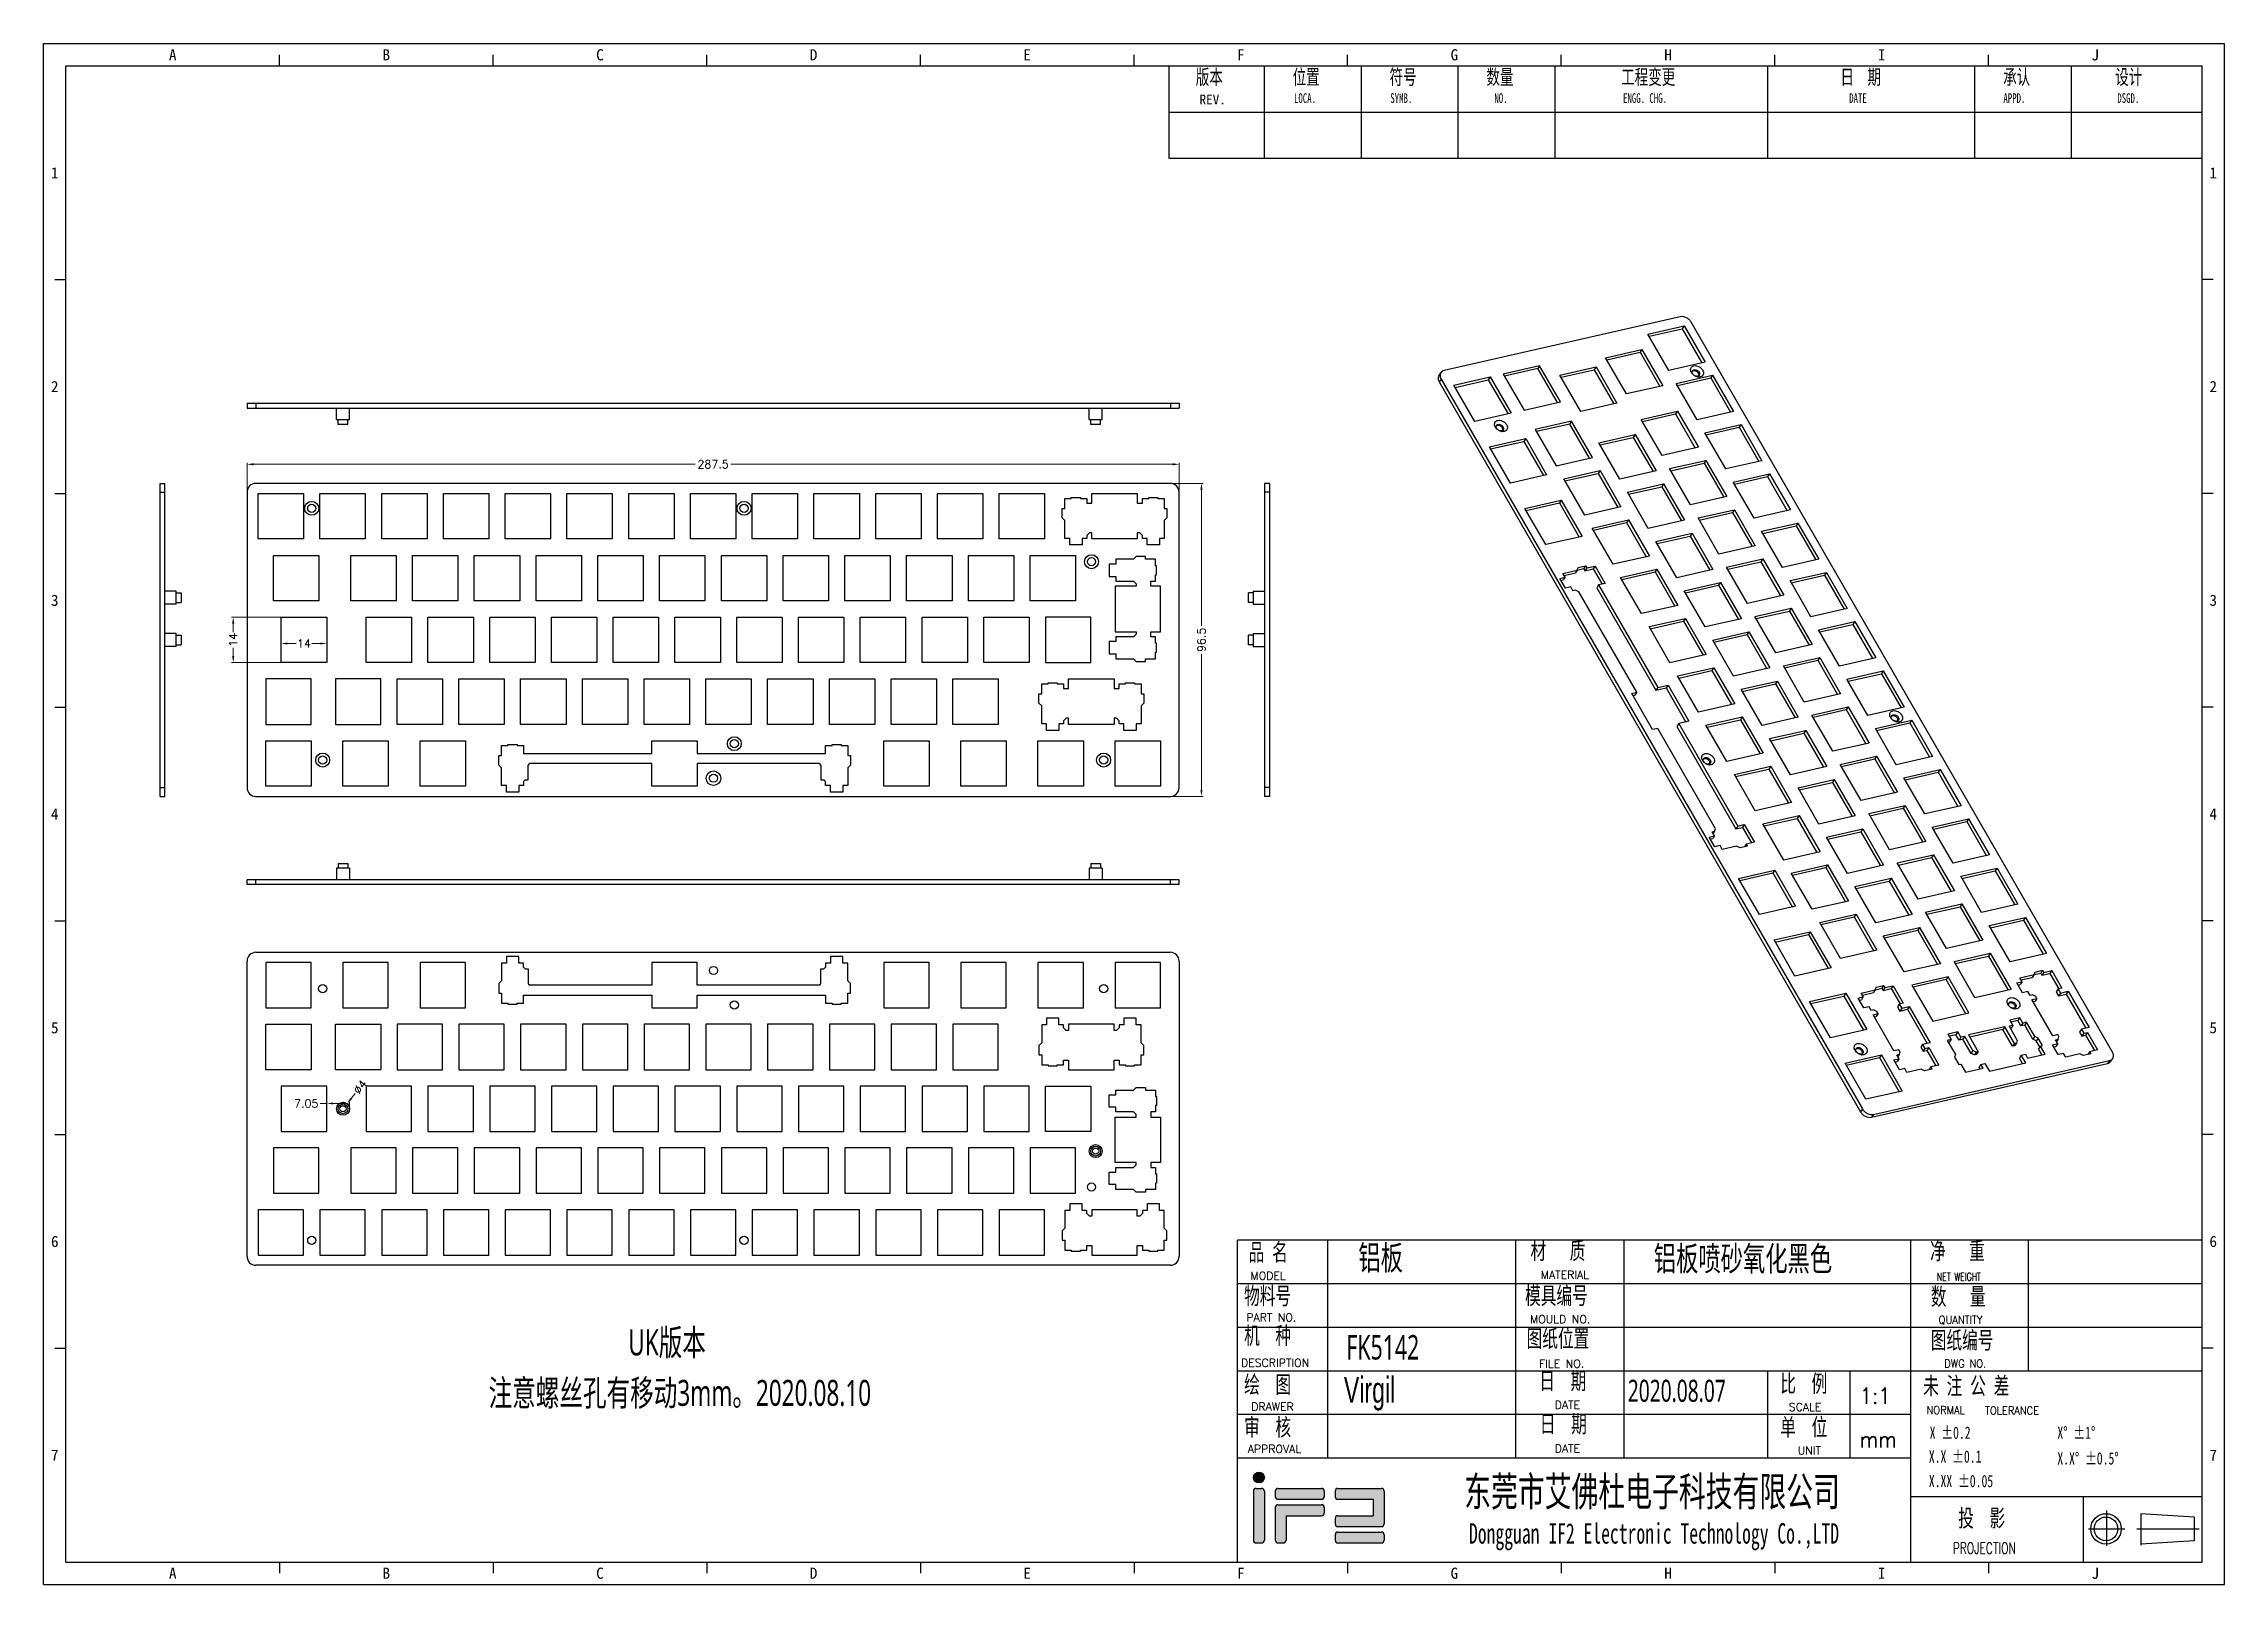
# Model space of a CAD drawing. Header units: millimetres. Extents: x 2161 to 4636, y 409 to 983.
# Drawn here: x 3058 to 3731, y 508 to 983 of the extents above; entities that cross this region are included whole.
import ezdxf
from ezdxf.enums import TextEntityAlignment as Align

# ---------------------------------------------------------------- set-up
doc = ezdxf.new("R2010")
doc.units = ezdxf.units.MM
doc.header["$LTSCALE"] = 30.734
doc.header["$PDSIZE"] = 0.1
doc.layers.get('0').update_dxf_attribs({"linetype": 'CONTINUOUS'})
doc.layers.get('Defpoints').update_dxf_attribs({"linetype": 'CONTINUOUS'})
doc.layers.add('BORDER', color=5, linetype='CONTINUOUS')
doc.layers.add('dim', color=82, linetype='CONTINUOUS', lineweight=9)
doc.styles.add('BORDER', font='')
doc.styles.add('ROMANC', font='romanc.shx', dxfattribs={"bigfont": 'gbcbig.shx'})
doc.styles.get("Standard").update_dxf_attribs({"font": 'txt', "width": 0.667})
doc.styles.add('图框文字', font='romans.shx')
doc.styles.get('BORDER').set_extended_font_data('SimSun')
doc.dimstyles.new('YanXiu', dxfattribs={"dimtxt": 2.5, "dimasz": 2.2, "dimexe": 0.66, "dimexo": 0.66, "dimgap": 0.66, "dimtad": 0, "dimdsep": 46, "dimtxsty": 'ROMANC', "dimcen": 0, "dimclrd": 256, "dimclre": 131, "dimclrt": 42, "dimazin": 2, "dimtfac": 1, "dimtofl": 0, "dimtmove": 0, "dimatfit": 3, "dimfxl": 0, "dimlwd": 5, "dimlwe": 5, "dimarcsym": 0})

msp = doc.modelspace()

# ---------------------------------------------------------------- texts
at = {"attachment_point": 1}
for s, insert, char_height, width in [('{\\fMicrosoft YaHei|b0|i0|c134|p34;铝板}', (3463.514, 612.509), 7.56, 94.65295), ('{\\fMicrosoft YaHei|b0|i0|c134|p34;铝板喷砂氧化黑色}', (3554.633, 612.228), 7.56, 94.65295), ('{\\fMicrosoft YaHei|b0|i0|c134|p34;UK版本}', (3238.318, 586.601), 8, 94.65295), ('{\\fMicrosoft YaHei|b0|i0|c134|p34;FK5142}', (3459.795, 584.88), 7.56, 94.65295), ('{\\fMicrosoft YaHei|b0|i0|c134|p34;注意螺丝孔有移动3mm。2020.08.10}', (3195.221, 571.047), 8, 120.76546), ('{\\fￒﾶﾸ\ufff9ￓ\uffd1ﾸￖﾱￊ\uffd0\uffd0ￊ￩ﾼ\ufff2ￌﾣﾤ|b0|i0|c134|p2;Virgil}', (3459.048, 571.976), 8, 40.1277), ('{\\fMicrosoft YaHei|b0|i0|c134|p34;2020.08.07}', (3546.63, 571.087), 6.804, 85.18765)]:
    msp.add_mtext(s, dxfattribs=dict(at, insert=insert, char_height=char_height, width=width))

# ---------------------------------------------------------------- blocks, each defined once
blk = doc.blocks.new('IF2新图框')
h = blk.add_hatch(color=1)
h.set_gradient(color1=(255, 0, 0), color2=(255, 31, 31), one_color=1, tint=0.56, name='CYLINDER')
h.paths.add_polyline_path([(-296.14, 32.94, 1), (-299.5, 32.94, 1)])
h = blk.add_hatch(color=3)
h.set_gradient(color1=(0, 255, 0), color2=(31, 255, 31), one_color=1, tint=0.56, name='CYLINDER')
h.paths.add_polyline_path([(-299.5, 13.62, 0.414214), (-298.66, 12.78), (-296.98, 12.78, 0.414214), (-296.14, 13.62), (-296.14, 28.74, 0.414214), (-296.98, 29.58), (-298.66, 29.58, 0.414214), (-299.5, 28.74)])
h = blk.add_hatch(color=3)
h.set_gradient(color1=(0, 255, 0), color2=(31, 255, 31), one_color=1, tint=0.56, name='CYLINDER')
h.paths.add_polyline_path([(-278.5, 26.22, 0.414214), (-277.66, 27.06), (-277.66, 28.74, 0.414214), (-278.5, 29.58), (-291.94, 29.58, 0.414214), (-292.78, 28.74), (-292.78, 27.06, 0.414214), (-291.94, 26.22)])
h = blk.add_hatch(color=3)
h.set_gradient(color1=(0, 255, 0), color2=(31, 255, 31), one_color=1, tint=0.56, name='CYLINDER')
h.paths.add_polyline_path([(-273.46, 29.58, 0.414214), (-274.3, 28.74), (-274.3, 27.06, 0.414214), (-273.46, 26.22), (-262.54, 26.22), (-262.54, 21.18), (-273.46, 21.18, 0.414214), (-274.3, 20.34), (-274.3, 18.66, 0.414214), (-273.46, 17.82), (-260.02, 17.82, 0.414214), (-259.18, 18.66), (-259.18, 28.74, 0.414214), (-260.02, 29.58)])
h = blk.add_hatch(color=3)
h.set_gradient(color1=(0, 255, 0), color2=(31, 255, 31), one_color=1, tint=0.56, name='CYLINDER')
h.paths.add_polyline_path([(-291.94, 24.54, 0.414214), (-292.78, 23.7), (-292.78, 13.62, 0.414214), (-291.94, 12.78), (-290.26, 12.78, 0.414214), (-289.42, 13.62), (-289.42, 21.18), (-278.5, 21.18, 0.414214), (-277.66, 22.02), (-277.66, 23.7, 0.414214), (-278.5, 24.54)])
h = blk.add_hatch(color=3)
h.set_gradient(color1=(0, 255, 0), color2=(31, 255, 31), one_color=1, tint=0.56, name='CYLINDER')
h.paths.add_polyline_path([(-273.46, 16.14, 0.414214), (-274.3, 15.3), (-274.3, 13.62, 0.414214), (-273.46, 12.78), (-260.02, 12.78, 0.414214), (-259.18, 13.62), (-259.18, 15.3, 0.414214), (-260.02, 16.14)])
at = {"color": 253}
for p, q in [((-325.64, 468.15), (-325.64, 439.73)), ((-296.19, 468.15), (-296.19, 439.73)), ((-266.3, 468.15), (-266.3, 439.73)), ((-236.42, 468.15), (-236.42, 439.73)), ((-206.54, 468.15), (-206.54, 439.73)), ((-140.79, 439.73), (-140.79, 468.15)), ((-77.04, 468.15), (-77.04, 439.73)), ((-47.16, 439.73), (-47.16, 468.15)), ((-325.64, 453.91), (-6.88, 453.91)), ((-325.64, 439.73), (-6.88, 439.73))]:
    blk.add_line(p, q, dxfattribs=at)
at = {"lineweight": 25}
for p, q in [((-304.43, 6.88), (-304.43, 106.1)), ((-6.88, 106.1), (-304.43, 106.1)), ((-276.7, 106.1), (-276.7, 38.9)), ((-218.64, 106.1), (-218.64, 38.9)), ((-96.83, 106.1), (-96.83, 6.88)), ((-60.5, 106.1), (-60.5, 65.78)), ((-6.88, 92.66), (-304.43, 92.66)), ((-6.88, 79.22), (-304.43, 79.22)), ((-6.88, 65.78), (-304.43, 65.78)), ((-140.91, 65.78), (-140.91, 38.9)), ((-115.47, 38.9), (-115.47, 65.78)), ((-96.83, 52.34), (-304.43, 52.34)), ((-96.83, 38.9), (-304.43, 38.9)), ((-6.88, 27), (-96.83, 27)), ((-43.58, 27), (-43.58, 6.88)), ((-36.38, 22.8), (-36.38, 11.84)), ((-9.28, 20.75), (-25.81, 21.79)), ((-25.81, 21.79), (-25.81, 12.13)), ((-41.95, 17.09), (-30.68, 17.09)), ((-27.02, 17.09), (-7.79, 17.09)), ((-9.28, 13.43), (-25.81, 12.4))]:
    blk.add_line(p, q, dxfattribs=at)
for p, q in [((-185.24, 106.1), (-185.24, 38.9)), ((-9.28, 20.75), (-9.28, 13.43))]:
    blk.add_line(p, q)
at = {"color": 3}
for p, q in [((-299.5, 28.74), (-299.5, 13.62)), ((-298.66, 29.58), (-296.98, 29.58)), ((-296.14, 28.74), (-296.14, 13.62)), ((-292.78, 28.74), (-292.78, 27.06)), ((-291.94, 29.58), (-278.5, 29.58)), ((-277.66, 28.74), (-277.66, 27.06)), ((-274.3, 28.74), (-274.3, 27.06)), ((-273.46, 29.58), (-260.02, 29.58)), ((-259.18, 28.74), (-259.18, 18.66)), ((-292.78, 23.7), (-292.78, 13.62)), ((-291.94, 26.22), (-278.5, 26.22)), ((-291.94, 24.54), (-278.5, 24.54)), ((-289.42, 21.18), (-278.5, 21.18)), ((-289.42, 21.18), (-289.42, 13.62)), ((-277.66, 23.7), (-277.66, 22.02)), ((-274.3, 20.34), (-274.3, 18.66)), ((-273.46, 26.22), (-262.54, 26.22)), ((-273.46, 21.18), (-262.54, 21.18)), ((-262.54, 26.22), (-262.54, 21.18)), ((-274.3, 15.3), (-274.3, 13.62)), ((-273.46, 17.82), (-260.02, 17.82)), ((-273.46, 16.14), (-260.02, 16.14)), ((-259.18, 15.3), (-259.18, 13.62)), ((-298.66, 12.78), (-296.98, 12.78)), ((-291.94, 12.78), (-290.26, 12.78)), ((-273.46, 12.78), (-260.02, 12.78))]:
    blk.add_line(p, q, dxfattribs=at)
at = {"color": 1}
blk.add_circle((-297.82, 32.94), 1.68, dxfattribs=at)
at = {"lineweight": 25}
for radius in [4.7, 3.66]:
    blk.add_circle((-36.51, 17.09), radius, dxfattribs=at)
at = {"color": 3}
for centre, start, end in [((-298.66, 28.74), 90, 180), ((-296.98, 28.74), 0, 90), ((-291.94, 28.74), 90, 180), ((-291.94, 27.06), 180, 270), ((-278.5, 28.74), 0, 90), ((-278.5, 27.06), 270, 0), ((-273.46, 28.74), 90, 180), ((-273.46, 27.06), 180, 270), ((-260.02, 28.74), 0, 90), ((-291.94, 23.7), 90, 180), ((-278.5, 23.7), 360, 90), ((-278.5, 22.02), 270, 0), ((-273.46, 20.34), 90, 180), ((-298.66, 13.62), 180, 270), ((-296.98, 13.62), 270, 0), ((-291.94, 13.62), 180, 270), ((-290.26, 13.62), 270, 0), ((-273.46, 18.66), 180, 270), ((-273.46, 15.3), 90, 180), ((-273.46, 13.62), 180, 270), ((-260.02, 18.66), 270, 0), ((-260.02, 15.3), 0, 90), ((-260.02, 13.62), 270, 0)]:
    blk.add_arc(centre, 0.84, start, end, dxfattribs=at)
at = {"layer": 'BORDER', "color": 0, "linetype": 'Continuous'}
for p, q in [((-672.69, 0), (-672.69, 475.03)), ((-672.69, 475.03), (0, 475.03)), ((-599.91, 468.15), (-599.91, 471.59)), ((-534.02, 468.15), (-534.02, 471.59)), ((-468.13, 468.15), (-468.13, 471.59)), ((-402.24, 468.15), (-402.24, 471.59)), ((-336.34, 468.15), (-336.34, 471.59)), ((-270.45, 468.15), (-270.45, 471.59)), ((-204.56, 468.15), (-204.56, 471.59)), ((-138.67, 468.15), (-138.67, 471.59)), ((-72.77, 468.15), (-72.77, 471.59)), ((0, 0), (0, 475.03)), ((-665.81, 6.88), (-665.81, 468.15)), ((-665.81, 468.15), (-6.88, 468.15)), ((-6.88, 6.88), (-6.88, 468.15)), ((-669.25, 402.26), (-665.81, 402.26)), ((-3.44, 402.26), (-6.88, 402.26)), ((-669.25, 336.37), (-665.81, 336.37)), ((-3.44, 336.37), (-6.88, 336.37)), ((-669.25, 270.47), (-665.81, 270.47)), ((-3.44, 270.47), (-6.88, 270.47)), ((-669.25, 204.58), (-665.81, 204.58)), ((-3.44, 204.58), (-6.88, 204.58)), ((-669.25, 138.69), (-665.81, 138.69)), ((-3.44, 138.69), (-6.88, 138.69)), ((-669.25, 72.8), (-665.81, 72.8)), ((-3.44, 72.8), (-6.88, 72.8)), ((-665.81, 6.88), (-6.88, 6.88)), ((-599.91, 6.88), (-599.91, 3.44)), ((-534.02, 6.88), (-534.02, 3.44)), ((-468.13, 6.88), (-468.13, 3.44)), ((-402.24, 6.88), (-402.24, 3.44)), ((-336.34, 6.88), (-336.34, 3.44)), ((-270.45, 6.88), (-270.45, 3.44)), ((-204.56, 6.88), (-204.56, 3.44)), ((-138.67, 6.88), (-138.67, 3.44)), ((-72.77, 6.88), (-72.77, 3.44)), ((-672.69, 0), (0, 0))]:
    blk.add_line(p, q, dxfattribs=at)
at = {"color": 0, "linetype": 'Continuous'}
blk.add_text('REV.', height=2.988, dxfattribs=at).set_placement((-316.13, 456.32))
at = {"lineweight": 25, "style": '图框文字'}
for s, height, p in [('MODEL', 2.465, (-300.43, 93.92)), ('PART NO.', 2.465, (-301.69, 81.08)), ('MOULD NO.', 2.465, (-214.19, 80.5)), ('DESCRIPTION', 2.4654, (-303.32, 67.07)), ('FILE NO.', 2.465, (-211.41, 66.81)), ('DRAWER', 2.465, (-300.17, 53.56)), ('DATE', 2.465, (-206.55, 54.09)), ('SCALE', 2.465, (-134.35, 53.45)), ('APPROVAL', 2.465, (-301.27, 40.51)), ('DATE', 2.465, (-206.55, 40.65)), ('UNIT', 2.465, (-131.63, 40.02))]:
    blk.add_text(s, height=height, dxfattribs=at).set_placement(p)
for s, height, width, p in [('NET WEIGHT', 2.465, 0.7, (-88.66, 93.62)), ('QUANTITY', 2.465, 0.9, (-88.12, 80.33)), ('DWG NO.', 2.465, 0.9, (-86.4, 66.85)), ('1:1', 4.931, 0.9, (-112.46, 55.68)), ('NORMAL', 2.465, 0.9, (-91.85, 52.5)), ('TOLERANCE', 2.465, 0.9, (-73.83, 52.36)), ('mm', 4.931, 0.9, (-112.46, 42.24)), ('PROJECTION', 3.452, 0.7, (-83.8, 9.43))]:
    blk.add_text(s, height=height, dxfattribs=dict(at, width=width)).set_placement(p)
at = {"color": 4, "lineweight": 15, "width": 0.7}
for s, height, p in [('X %%p0.2', 3.79, (-90.91, 44.87)), ('X%%d %%p1%%d', 3.7897, (-51.52, 44.87)), ('X.X %%p0.1', 3.79, (-91.17, 37.5)), ('X.X%%D %%p0.5%%D', 3.7897, (-51.52, 36.95)), ('X.XX %%p0.05', 3.7897, (-91.17, 29.97))]:
    blk.add_text(s, height=height, dxfattribs=at).set_placement(p)
at = {"color": 141, "char_height": 4.5821, "width": 80.2112, "attachment_point": 1}
for s, insert in [('{\\fSimSun|b0|i0|c134|p54;版本}', (-317.28, 467.05)), ('{\\fSimSun|b0|i0|c134|p54;位置}', (-287.4, 467.05)), ('{\\fSimSun|b0|i0|c134|p54;符号}', (-257.52, 467.05)), ('{\\fSimSun|b0|i0|c134|p54;数量}', (-227.63, 467.05)), ('{\\fSimSun|b0|i0|c134|p54;工程变更}', (-186.06, 467.05)), ('{\\fSimSun|b0|i0|c134|p54;日  期}', (-118.44, 467.05)), ('{\\fSimSun|b0|i0|c134|p54;承认}', (-68.25, 467.05)), ('{\\fSimSun|b0|i0|c134|p54;设计}', (-33.67, 467.05))]:
    blk.add_mtext(s, dxfattribs=dict(at, insert=insert))
at = {"color": 0, "linetype": 'Continuous', "char_height": 2.988, "width": 29.7891, "attachment_point": 1}
for s, insert in [('LOCA.', (-286.98, 459.74)), ('SYMB.', (-257.28, 459.74)), ('NO.', (-225.18, 459.74)), ('ENGG. CHG.', (-185.49, 459.74)), ('DATE', (-115.74, 459.74)), ('APPD.', (-68.16, 459.74)), ('DSGD.', (-33.02, 459.74))]:
    blk.add_mtext(s, dxfattribs=dict(at, insert=insert))
at = {"color": 7, "char_height": 5.3171, "attachment_point": 1}
for s, insert, width in [('{\\fSimSun|b0|i0|c134|p54;品 名}', (-300.99, 105.06), 23.1798), ('{\\fSimSun|b0|i0|c134|p54;材   质}', (-214.03, 105.54), 23.1798), ('{\\fSimSun|b0|i0|c134|p54;净   重}', (-90.8, 105.46), 23.1798), ('{\\fSimSun|b0|i0|c134|p54;物料号}', (-302.38, 91.62), 23.1798), ('{\\fSimSun|b0|i0|c134|p54;模具编号}', (-215.71, 91.68), 27.2235), ('{\\fSimSun|b0|i0|c134|p54;数   量}', (-90.57, 91.4), 23.1798), ('{\\fSimSun|b0|i0|c134|p54;机  种}', (-302.38, 79.39), 23.1798), ('{\\fSimSun|b0|i0|c134|p54;图纸位置}', (-215.26, 78.45), 27.3943), ('{\\fSimSun|b0|i0|c134|p54;图纸编号}', (-90.57, 77.95), 27.731), ('{\\fSimSun|b0|i0|c134|p54;绘  图}', (-302.38, 64.29), 23.1798), ('{\\fSimSun|b0|i0|c134|p54;日  期  }', (-211.34, 65.43), 23.1798), ('{\\fSimSun|b0|i0|c134|p54;比  例  }', (-136.99, 64.61), 23.1798), ('{\\fSimSun|b0|i0|c134|p54;未 注 公 差}', (-92.92, 63.89), 36.8122), ('{\\fSimSun|b0|i0|c134|p54;审  核}', (-302.38, 51.14), 23.1798), ('{\\fSimSun|b0|i0|c134|p54;日  期  }', (-211.16, 52.13), 23.1798), ('{\\fSimSun|b0|i0|c134|p54;单  位  }', (-136.99, 51.17), 23.1798), ('{\\fSimSun|b0|i0|c134|p54;投  影}', (-82.11, 23.09), 23.1798)]:
    blk.add_mtext(s, dxfattribs=dict(at, insert=insert, width=width))
at = {"lineweight": 25, "insert": (-210.86, 96.67), "char_height": 2.465, "width": 36.2184, "attachment_point": 1, "style": '图框文字'}
blk.add_mtext('MATERIAL', dxfattribs=at)
at = {"color": 7, "attachment_point": 5}
for s, insert, char_height in [('{\\fSimHei|b0|i0|c134|p49;东莞市艾佛杜电子科技有限公司}', (-176.55, 28.11), 9.098), ('{\\f@DotumChe|b0|i0|c134|p49;Dongguan IF2 Electronic Technology Co.,LTD}', (-175.94, 14.67), 6.3049)]:
    blk.add_mtext(s, dxfattribs=dict(at, insert=insert, char_height=char_height))
at = {"layer": 'BORDER', "color": 0, "style": 'BORDER'}
for s, p in [('A', (-632.86, 471.59)), ('B', (-566.97, 471.59)), ('C', (-501.08, 471.59)), ('D', (-435.18, 471.59)), ('E', (-369.29, 471.59)), ('F', (-303.4, 471.59)), ('G', (-237.51, 471.59)), ('H', (-171.61, 471.59)), ('I', (-105.72, 471.59)), ('J', (-39.83, 471.59)), ('1', (-669.25, 435.2)), ('1', (-3.44, 435.2)), ('2', (-669.25, 369.31)), ('2', (-3.44, 369.31)), ('3', (-669.25, 303.42)), ('3', (-3.44, 303.42)), ('4', (-669.25, 237.53)), ('4', (-3.44, 237.53)), ('5', (-669.25, 171.63)), ('5', (-3.44, 171.63)), ('6', (-669.25, 105.74)), ('6', (-3.44, 105.74)), ('7', (-669.25, 39.85)), ('7', (-3.44, 39.85)), ('A', (-632.86, 3.44)), ('B', (-566.97, 3.44)), ('C', (-501.08, 3.44)), ('D', (-435.18, 3.44)), ('E', (-369.29, 3.44)), ('F', (-303.4, 3.44)), ('G', (-237.51, 3.44)), ('H', (-171.61, 3.44)), ('I', (-105.72, 3.44)), ('J', (-39.83, 3.44))]:
    blk.add_text(s, height=3.44, dxfattribs=at).set_placement(p, align=Align.MIDDLE_CENTER)
blk = doc.blocks.new('*D5')
at = {"layer": 'Defpoints', "color": 0, "transparency": 16777216}
for p in [(3408.22, 853.34), (3120.72, 844.76), (3408.22, 844.76)]:
    blk.add_point(p, dxfattribs=at)
at = {"layer": 'dim', "color": 131, "lineweight": 5, "transparency": 16777216}
for p, q in [((3120.72, 845.26), (3120.72, 853.84)), ((3408.22, 845.26), (3408.22, 853.84))]:
    blk.add_line(p, q, dxfattribs=at)
at = {"layer": 'dim', "lineweight": 5, "transparency": 16777216}
for p, q in [((3122.72, 853.34), (3258.97, 853.34)), ((3406.22, 853.34), (3269.97, 853.34))]:
    blk.add_line(p, q, dxfattribs=at)
at = {"layer": 'dim', "transparency": 16777216}
for points in [[(3122.72, 853.67), (3122.72, 853.01), (3120.72, 853.34)], [(3406.22, 853.67), (3406.22, 853.01), (3408.22, 853.34)]]:
    blk.add_solid(points, dxfattribs=at)
at = {"layer": 'dim', "color": 42, "transparency": 16777216, "insert": (3264.47, 853.34), "char_height": 2.5, "attachment_point": 5, "style": 'ROMANC'}
blk.add_mtext('287.5', dxfattribs=at)
blk = doc.blocks.new('*D6')
at = {"layer": 'Defpoints', "color": 0, "transparency": 16777216}
for p in [(3405.52, 847.46), (3405.52, 750.96), (3415.12, 750.96)]:
    blk.add_point(p, dxfattribs=at)
at = {"layer": 'dim', "color": 131, "lineweight": 5, "transparency": 16777216}
for p, q in [((3406.02, 847.46), (3415.62, 847.46)), ((3406.02, 750.96), (3415.62, 750.96))]:
    blk.add_line(p, q, dxfattribs=at)
at = {"layer": 'dim', "lineweight": 5, "transparency": 16777216}
for p, q in [((3415.12, 845.46), (3415.12, 803.52)), ((3415.12, 752.96), (3415.12, 794.9))]:
    blk.add_line(p, q, dxfattribs=at)
at = {"layer": 'dim', "transparency": 16777216}
for points in [[(3414.78, 845.46), (3415.45, 845.46), (3415.12, 847.46)], [(3414.78, 752.96), (3415.45, 752.96), (3415.12, 750.96)]]:
    blk.add_solid(points, dxfattribs=at)
at = {"layer": 'dim', "color": 42, "transparency": 16777216, "insert": (3415.12, 799.21), "char_height": 2.5, "attachment_point": 5, "rotation": 90, "style": 'ROMANC'}
blk.add_mtext('96.5', dxfattribs=at)
blk = doc.blocks.new('*D9')
at = {"layer": 'Defpoints', "color": 0}
for p in [(3131.28, 802.38), (3145.28, 802.38), (3145.28, 798.08)]:
    blk.add_point(p, dxfattribs=at)
at = {"layer": 'dim', "color": 131, "lineweight": 5}
for p, q in [((3131.28, 801.88), (3131.28, 797.58)), ((3145.28, 801.88), (3145.28, 797.58))]:
    blk.add_line(p, q, dxfattribs=at)
at = {"layer": 'dim', "lineweight": 5}
for p, q in [((3133.28, 798.08), (3135.88, 798.08)), ((3143.28, 798.08), (3140.69, 798.08))]:
    blk.add_line(p, q, dxfattribs=at)
at = {"layer": 'dim'}
for points in [[(3133.28, 798.41), (3133.28, 797.75), (3131.28, 798.08)], [(3143.28, 798.41), (3143.28, 797.75), (3145.28, 798.08)]]:
    blk.add_solid(points, dxfattribs=at)
at = {"layer": 'dim', "color": 42, "insert": (3138.28, 798.08), "char_height": 2.5, "attachment_point": 5, "style": 'ROMANC'}
blk.add_mtext('14', dxfattribs=at)
blk = doc.blocks.new('*D10')
at = {"layer": 'Defpoints', "color": 0}
for p in [(3139.21, 806.21), (3116.44, 792.21), (3139.21, 792.21)]:
    blk.add_point(p, dxfattribs=at)
at = {"layer": 'dim', "color": 131, "lineweight": 5}
for p, q in [((3138.71, 806.21), (3115.94, 806.21)), ((3138.71, 792.21), (3115.94, 792.21))]:
    blk.add_line(p, q, dxfattribs=at)
at = {"layer": 'dim', "lineweight": 5}
for p, q in [((3116.44, 804.21), (3116.44, 801.61)), ((3116.44, 794.21), (3116.44, 796.8))]:
    blk.add_line(p, q, dxfattribs=at)
at = {"layer": 'dim'}
for points in [[(3116.11, 804.21), (3116.78, 804.21), (3116.44, 806.21)], [(3116.11, 794.21), (3116.78, 794.21), (3116.44, 792.21)]]:
    blk.add_solid(points, dxfattribs=at)
at = {"layer": 'dim', "color": 42, "insert": (3116.44, 799.21), "char_height": 2.5, "attachment_point": 5, "rotation": 90, "style": 'ROMANC'}
blk.add_mtext('14', dxfattribs=at)
blk = doc.blocks.new('*D11')
at = {"layer": 'Defpoints', "color": 0}
for p in [(3149.1, 653.05), (3151.57, 656.2)]:
    blk.add_point(p, dxfattribs=at)
at = {"layer": 'dim', "lineweight": 5}
blk.add_line((3154.04, 659.34), (3152.8, 657.77), dxfattribs=at)
at = {"layer": 'dim'}
blk.add_solid([(3152.54, 657.97), (3153.07, 657.56), (3151.57, 656.2)], dxfattribs=at)
at = {"layer": 'dim', "color": 42, "insert": (3155.63, 661.37), "char_height": 2.5, "attachment_point": 5, "rotation": 51.8592, "style": 'ROMANC'}
blk.add_mtext('∅4', dxfattribs=at)
blk = doc.blocks.new('*D12')
at = {"layer": 'Defpoints', "color": 0}
for p in [(3145.28, 656.27), (3145.28, 654.02), (3152.33, 654.62)]:
    blk.add_point(p, dxfattribs=at)
at = {"layer": 'dim', "lineweight": 5}
for p, q in [((3145.28, 656.27), (3143.28, 656.27)), ((3150.33, 656.27), (3147.28, 656.27))]:
    blk.add_line(p, q, dxfattribs=at)
at = {"layer": 'dim', "color": 131, "lineweight": 5}
for p, q in [((3145.28, 654.52), (3145.28, 656.77)), ((3152.33, 655.12), (3152.33, 656.77))]:
    blk.add_line(p, q, dxfattribs=at)
at = {"layer": 'dim'}
for points in [[(3147.28, 656.6), (3147.28, 655.94), (3145.28, 656.27)], [(3150.33, 656.6), (3150.33, 655.94), (3152.33, 656.27)]]:
    blk.add_solid(points, dxfattribs=at)
at = {"layer": 'dim', "color": 42, "insert": (3138.97, 656.27), "char_height": 2.5, "attachment_point": 5, "style": 'ROMANC'}
blk.add_mtext('7.05', dxfattribs=at)

# ---------------------------------------------------------------- dimensions: what is measured, and where the dimension line sits
at = {"layer": 'dim'}
for base, p1, p2, picture, middle in [((3408.218, 853.341), (3120.718, 844.757), (3408.218, 844.757), '*D5', (3264.468, 853.341)), ((3145.283, 798.079), (3131.283, 802.378), (3145.283, 802.378), '*D9', (3138.283, 798.079)), ((3145.283, 656.27), (3152.333, 654.623), (3145.283, 654.019), '*D12', (3138.974, 656.27))]:
    dim = msp.add_linear_dim(base=base, p1=p1, p2=p2, dimstyle='YanXiu', override={"dimasz": 2, "dimexe": 0.49975, "dimexo": 0.49975, "dimgap": 0.49975}, dxfattribs=at)
    dim.commit()
    dim.dimension.update_dxf_attribs({"geometry": picture, "text_midpoint": middle})
for base, p1, p2, picture, middle in [((3415.115, 750.957), (3405.518, 847.457), (3405.518, 750.957), '*D6', (3415.115, 799.207)), ((3116.445, 792.207), (3139.214, 806.207), (3139.214, 792.207), '*D10', (3116.445, 799.207))]:
    dim = msp.add_linear_dim(base=base, p1=p1, p2=p2, angle=90, dimstyle='YanXiu', override={"dimasz": 2, "dimexe": 0.49975, "dimexo": 0.49975, "dimgap": 0.49975}, dxfattribs=at)
    dim.commit()
    dim.dimension.update_dxf_attribs({"geometry": picture, "text_midpoint": middle})
dim = msp.add_diameter_dim_2p(p1=(3149.098, 653.05), p2=(3151.568, 656.196), dimstyle='YanXiu', override={"dimasz": 2, "dimexe": 0.49975, "dimexo": 0.49975, "dimgap": 0.49975}, dxfattribs=at)
dim.commit()
dim.dimension.update_dxf_attribs({"geometry": '*D11', "text_midpoint": (3155.634, 661.374)})

# ---------------------------------------------------------------- linework, layer by layer
at = {"color": 7, "linetype": 'Continuous'}
for p, q in [((3562.8, 898.818), (3489.974, 882.236)), ((3552.826, 893.456), (3564.018, 896.004)), ((3553.199, 892.81), (3563.439, 895.142)), ((3564.018, 896.004), (3563.439, 895.142)), ((3563.439, 895.142), (3569.514, 884.62)), ((3564.018, 896.004), (3570.465, 884.837)), ((3696.118, 672.136), (3566.202, 897.156)), ((3539.785, 886.199), (3550.977, 888.748)), ((3550.977, 888.748), (3550.398, 887.885)), ((3550.977, 888.748), (3557.424, 877.581)), ((3559.273, 882.289), (3552.826, 893.456)), ((3488.396, 880.724), (3488.975, 881.586)), ((3519.414, 883.727), (3508.222, 881.179)), ((3518.835, 882.865), (3508.595, 880.533)), ((3519.414, 883.727), (3518.835, 882.865)), ((3524.909, 872.343), (3518.835, 882.865)), ((3525.861, 872.56), (3519.414, 883.727)), ((3525.657, 880.825), (3536.848, 883.374)), ((3526.029, 880.18), (3536.27, 882.511)), ((3536.848, 883.374), (3536.27, 882.511)), ((3536.27, 882.511), (3542.344, 871.99)), ((3536.848, 883.374), (3543.296, 872.207)), ((3546.232, 875.032), (3539.785, 886.199)), ((3540.158, 885.554), (3550.398, 887.885)), ((3550.398, 887.885), (3556.472, 877.364)), ((3570.465, 884.837), (3559.273, 882.289)), ((3489.059, 879.59), (3488.48, 878.728)), ((3488.48, 878.728), (3618.396, 653.707)), ((3489.059, 879.59), (3618.974, 654.57)), ((3492.993, 877.711), (3504.185, 880.259)), ((3499.44, 866.544), (3492.993, 877.711)), ((3493.366, 877.065), (3503.606, 879.397)), ((3504.185, 880.259), (3503.606, 879.397)), ((3503.606, 879.397), (3509.681, 868.875)), ((3504.185, 880.259), (3510.632, 869.092)), ((3508.222, 881.179), (3514.669, 870.011)), ((3532.104, 869.658), (3525.657, 880.825)), ((3557.424, 877.581), (3546.232, 875.032)), ((3561.599, 878.261), (3572.791, 880.809)), ((3568.047, 867.093), (3561.599, 878.261)), ((3561.972, 877.615), (3572.212, 879.946)), ((3572.791, 880.809), (3572.212, 879.946)), ((3572.212, 879.946), (3578.287, 869.425)), ((3572.791, 880.809), (3579.238, 869.642)), ((3120.718, 872.152), (3120.718, 870.652)), ((3120.718, 872.152), (3408.218, 872.152)), ((3120.718, 870.652), (3408.218, 870.652)), ((3123.418, 872.152), (3123.418, 870.652)), ((3148.333, 867.152), (3148.333, 870.652)), ((3152.333, 867.152), (3152.333, 870.652)), ((3380.483, 867.152), (3380.483, 870.652)), ((3384.483, 867.152), (3384.483, 870.652)), ((3405.518, 872.152), (3405.518, 870.652)), ((3408.218, 872.152), (3408.218, 870.652)), ((3510.632, 869.092), (3499.44, 866.544)), ((3514.669, 870.011), (3525.861, 872.56)), ((3543.296, 872.207), (3532.104, 869.658)), ((3550.759, 867.191), (3561.951, 869.74)), ((3551.132, 866.545), (3561.372, 868.877)), ((3561.951, 869.74), (3561.372, 868.877)), ((3561.372, 868.877), (3567.447, 858.356)), ((3561.951, 869.74), (3568.398, 858.572)), ((3579.238, 869.642), (3568.047, 867.093)), ((3148.333, 867.152), (3152.333, 867.152)), ((3148.833, 865.652), (3148.833, 867.152)), ((3151.833, 865.652), (3148.833, 865.652)), ((3151.833, 865.652), (3151.833, 867.152)), ((3380.483, 867.152), (3384.483, 867.152)), ((3380.983, 865.652), (3380.983, 867.152)), ((3383.983, 865.652), (3380.983, 865.652)), ((3383.983, 865.652), (3383.983, 867.152)), ((3503.954, 858.727), (3515.145, 861.275)), ((3515.145, 861.275), (3514.567, 860.413)), ((3515.145, 861.275), (3521.593, 850.108)), ((3529.297, 866.609), (3518.105, 864.061)), ((3518.105, 864.061), (3524.552, 852.893)), ((3528.718, 865.747), (3518.478, 863.415)), ((3529.297, 866.609), (3528.718, 865.747)), ((3534.792, 855.225), (3528.718, 865.747)), ((3535.744, 855.442), (3529.297, 866.609)), ((3537.718, 859.935), (3548.91, 862.483)), ((3538.091, 859.289), (3548.331, 861.621)), ((3548.91, 862.483), (3548.331, 861.621)), ((3548.331, 861.621), (3554.406, 851.099)), ((3548.91, 862.483), (3555.357, 851.316)), ((3557.207, 856.024), (3550.759, 867.191)), ((3570.372, 863.065), (3581.564, 865.613)), ((3576.82, 851.898), (3570.372, 863.065)), ((3570.745, 862.419), (3580.985, 864.751)), ((3581.564, 865.613), (3580.985, 864.751)), ((3580.985, 864.751), (3587.06, 854.23)), ((3581.564, 865.613), (3588.011, 854.446)), ((3510.401, 847.559), (3503.954, 858.727)), ((3504.326, 858.081), (3514.567, 860.413)), ((3514.567, 860.413), (3520.641, 849.891)), ((3524.552, 852.893), (3535.744, 855.442)), ((3544.165, 848.767), (3537.718, 859.935)), ((3568.398, 858.572), (3557.207, 856.024)), ((3559.532, 851.996), (3570.724, 854.544)), ((3570.724, 854.544), (3570.145, 853.682)), ((3570.724, 854.544), (3577.172, 843.377)), ((3588.011, 854.446), (3576.82, 851.898)), ((3521.593, 850.108), (3510.401, 847.559)), ((3526.878, 848.865), (3538.07, 851.414)), ((3533.325, 837.698), (3526.878, 848.865)), ((3527.251, 848.22), (3537.491, 850.551)), ((3538.07, 851.414), (3537.491, 850.551)), ((3537.491, 850.551), (3543.566, 840.03)), ((3538.07, 851.414), (3544.517, 840.246)), ((3555.357, 851.316), (3544.165, 848.767)), ((3565.98, 840.828), (3559.532, 851.996)), ((3559.905, 851.35), (3570.145, 853.682)), ((3570.145, 853.682), (3576.22, 843.16)), ((3579.145, 847.87), (3590.337, 850.418)), ((3585.593, 836.702), (3579.145, 847.87)), ((3579.518, 847.224), (3589.758, 849.556)), ((3590.337, 850.418), (3589.758, 849.556)), ((3589.758, 849.556), (3595.833, 839.034)), ((3590.337, 850.418), (3596.785, 839.251)), ((3093.897, 750.957), (3093.897, 847.457)), ((3093.897, 847.457), (3095.397, 847.457)), ((3093.897, 844.757), (3095.397, 844.757)), ((3095.397, 750.957), (3095.397, 847.457)), ((3120.718, 844.757), (3120.718, 753.657)), ((3405.518, 847.457), (3123.418, 847.457)), ((3124.143, 830.307), (3124.143, 844.307)), ((3124.143, 844.307), (3138.143, 844.307)), ((3138.143, 844.307), (3138.143, 830.307)), ((3143.193, 830.307), (3143.193, 844.307)), ((3143.193, 844.307), (3157.193, 844.307)), ((3157.193, 844.307), (3157.193, 830.307)), ((3162.243, 830.307), (3162.243, 844.307)), ((3162.243, 844.307), (3176.243, 844.307)), ((3176.243, 844.307), (3176.243, 830.307)), ((3181.293, 830.307), (3181.293, 844.307)), ((3181.293, 844.307), (3195.293, 844.307)), ((3195.293, 844.307), (3195.293, 830.307)), ((3200.343, 830.307), (3200.343, 844.307)), ((3200.343, 844.307), (3214.343, 844.307)), ((3214.343, 844.307), (3214.343, 830.307)), ((3219.393, 830.307), (3219.393, 844.307)), ((3219.393, 844.307), (3233.393, 844.307)), ((3233.393, 844.307), (3233.393, 830.307)), ((3238.443, 830.307), (3238.443, 844.307)), ((3238.443, 844.307), (3252.443, 844.307)), ((3252.443, 844.307), (3252.443, 830.307)), ((3257.493, 830.307), (3257.493, 844.307)), ((3257.493, 844.307), (3271.493, 844.307)), ((3271.493, 844.307), (3271.493, 830.307)), ((3276.543, 830.307), (3276.543, 844.307)), ((3276.543, 844.307), (3290.543, 844.307)), ((3290.543, 844.307), (3290.543, 830.307)), ((3295.593, 830.307), (3295.593, 844.307)), ((3295.593, 844.307), (3309.593, 844.307)), ((3309.593, 844.307), (3309.593, 830.307)), ((3314.643, 830.307), (3314.643, 844.307)), ((3314.643, 844.307), (3328.643, 844.307)), ((3328.643, 844.307), (3328.643, 830.307)), ((3333.693, 844.307), (3347.693, 844.307)), ((3333.693, 830.307), (3333.693, 844.307)), ((3347.693, 844.307), (3347.693, 830.307)), ((3352.743, 844.307), (3366.743, 844.307)), ((3352.743, 830.307), (3352.743, 844.307)), ((3366.743, 844.307), (3366.743, 830.307)), ((3372.998, 842.807), (3374.973, 842.807)), ((3372.998, 839.707), (3372.998, 842.807)), ((3377.773, 842.807), (3379.748, 842.807)), ((3379.748, 842.807), (3379.748, 841.357)), ((3379.748, 841.357), (3381.323, 841.357)), ((3381.323, 844.307), (3395.323, 844.307)), ((3381.323, 841.357), (3381.323, 844.307)), ((3395.323, 844.307), (3395.323, 841.357)), ((3395.323, 841.357), (3396.898, 841.357)), ((3396.898, 842.807), (3398.873, 842.807)), ((3396.898, 841.357), (3396.898, 842.807)), ((3401.673, 842.807), (3403.648, 842.807)), ((3403.648, 842.807), (3403.648, 839.707)), ((3408.218, 753.657), (3408.218, 844.757)), ((3434.602, 847.457), (3434.602, 750.957)), ((3436.102, 847.457), (3434.602, 847.457)), ((3436.102, 844.757), (3434.602, 844.757)), ((3436.102, 847.457), (3436.102, 750.957)), ((3514.914, 839.742), (3526.106, 842.291)), ((3515.287, 839.096), (3525.527, 841.428)), ((3526.106, 842.291), (3525.527, 841.428)), ((3525.527, 841.428), (3531.602, 830.907)), ((3526.106, 842.291), (3532.553, 831.123)), ((3546.491, 844.739), (3557.683, 847.288)), ((3552.938, 833.572), (3546.491, 844.739)), ((3546.864, 844.093), (3557.104, 846.425)), ((3557.683, 847.288), (3557.104, 846.425)), ((3557.104, 846.425), (3563.179, 835.904)), ((3557.683, 847.288), (3564.13, 836.12)), ((3577.172, 843.377), (3565.98, 840.828)), ((3372.173, 839.707), (3372.998, 839.707)), ((3372.173, 836.807), (3372.173, 839.707)), ((3372.998, 835.982), (3372.173, 836.807)), ((3372.998, 830.507), (3372.998, 835.982)), ((3403.648, 839.707), (3404.473, 839.707)), ((3404.473, 836.807), (3403.648, 835.982)), ((3403.648, 835.982), (3403.648, 830.507)), ((3404.473, 839.707), (3404.473, 836.807)), ((3521.362, 828.575), (3514.914, 839.742)), ((3544.517, 840.246), (3533.325, 837.698)), ((3535.651, 833.67), (3546.843, 836.218)), ((3536.024, 833.024), (3546.264, 835.356)), ((3546.843, 836.218), (3546.264, 835.356)), ((3546.264, 835.356), (3552.339, 824.834)), ((3546.843, 836.218), (3553.29, 825.051)), ((3564.13, 836.12), (3552.938, 833.572)), ((3568.305, 836.8), (3579.497, 839.349)), ((3574.753, 825.633), (3568.305, 836.8)), ((3568.678, 836.154), (3578.918, 838.486)), ((3579.497, 839.349), (3578.918, 838.486)), ((3578.918, 838.486), (3584.993, 827.965)), ((3579.497, 839.349), (3585.945, 828.181)), ((3596.785, 839.251), (3585.593, 836.702)), ((3587.918, 832.674), (3599.11, 835.223)), ((3588.291, 832.028), (3598.532, 834.36)), ((3599.11, 835.223), (3598.532, 834.36)), ((3598.532, 834.36), (3604.606, 823.839)), ((3599.11, 835.223), (3605.558, 824.055)), ((3138.143, 830.307), (3124.143, 830.307)), ((3157.193, 830.307), (3143.193, 830.307)), ((3176.243, 830.307), (3162.243, 830.307)), ((3195.293, 830.307), (3181.293, 830.307)), ((3214.343, 830.307), (3200.343, 830.307)), ((3233.393, 830.307), (3219.393, 830.307)), ((3252.443, 830.307), (3238.443, 830.307)), ((3271.493, 830.307), (3257.493, 830.307)), ((3290.543, 830.307), (3276.543, 830.307)), ((3309.593, 830.307), (3295.593, 830.307)), ((3328.643, 830.307), (3314.643, 830.307)), ((3347.693, 830.307), (3333.693, 830.307)), ((3366.743, 830.307), (3352.743, 830.307)), ((3374.473, 830.507), (3372.998, 830.507)), ((3374.473, 828.457), (3374.473, 830.507)), ((3378.273, 828.457), (3374.473, 828.457)), ((3379.748, 830.507), (3378.273, 830.507)), ((3378.273, 830.507), (3378.273, 828.457)), ((3380.573, 832.257), (3379.748, 831.432)), ((3379.748, 831.432), (3379.748, 830.507)), ((3381.323, 832.257), (3380.573, 832.257)), ((3381.323, 830.307), (3381.323, 832.257)), ((3395.323, 830.307), (3381.323, 830.307)), ((3396.073, 832.257), (3395.323, 832.257)), ((3395.323, 832.257), (3395.323, 830.307)), ((3396.898, 831.432), (3396.073, 832.257)), ((3396.898, 830.507), (3396.898, 831.432)), ((3398.373, 830.507), (3396.898, 830.507)), ((3398.373, 828.457), (3398.373, 830.507)), ((3402.173, 828.457), (3398.373, 828.457)), ((3403.648, 830.507), (3402.173, 830.507)), ((3402.173, 830.507), (3402.173, 828.457)), ((3532.553, 831.123), (3521.362, 828.575)), ((3542.098, 822.503), (3535.651, 833.67)), ((3555.264, 829.544), (3566.456, 832.092)), ((3561.711, 818.376), (3555.264, 829.544)), ((3555.637, 828.898), (3565.877, 831.23)), ((3566.456, 832.092), (3565.877, 831.23)), ((3565.877, 831.23), (3571.952, 820.708)), ((3566.456, 832.092), (3572.903, 820.925)), ((3585.945, 828.181), (3574.753, 825.633)), ((3594.366, 821.507), (3587.918, 832.674)), ((3128.893, 811.257), (3128.893, 825.257)), ((3128.893, 825.257), (3142.893, 825.257)), ((3142.893, 825.257), (3142.893, 811.257)), ((3152.723, 811.257), (3152.723, 825.257)), ((3152.723, 825.257), (3166.723, 825.257)), ((3166.723, 825.257), (3166.723, 811.257)), ((3171.773, 811.257), (3171.773, 825.257)), ((3171.773, 825.257), (3185.773, 825.257)), ((3185.773, 825.257), (3185.773, 811.257)), ((3190.823, 811.257), (3190.823, 825.257)), ((3190.823, 825.257), (3204.823, 825.257)), ((3204.823, 825.257), (3204.823, 811.257)), ((3209.873, 811.257), (3209.873, 825.257)), ((3209.873, 825.257), (3223.873, 825.257)), ((3223.873, 825.257), (3223.873, 811.257)), ((3228.923, 811.257), (3228.923, 825.257)), ((3228.923, 825.257), (3242.923, 825.257)), ((3242.923, 825.257), (3242.923, 811.257)), ((3247.973, 811.257), (3247.973, 825.257)), ((3247.973, 825.257), (3261.973, 825.257)), ((3261.973, 825.257), (3261.973, 811.257)), ((3267.023, 811.257), (3267.023, 825.257)), ((3267.023, 825.257), (3281.023, 825.257)), ((3281.023, 825.257), (3281.023, 811.257)), ((3286.073, 811.257), (3286.073, 825.257)), ((3286.073, 825.257), (3300.073, 825.257)), ((3300.073, 825.257), (3300.073, 811.257)), ((3305.123, 825.257), (3319.123, 825.257)), ((3305.123, 811.257), (3305.123, 825.257)), ((3319.123, 825.257), (3319.123, 811.257)), ((3324.173, 825.257), (3338.173, 825.257)), ((3324.173, 811.257), (3324.173, 825.257)), ((3338.173, 825.257), (3338.173, 811.257)), ((3343.223, 825.257), (3357.223, 825.257)), ((3343.223, 811.257), (3343.223, 825.257)), ((3357.223, 825.257), (3357.223, 811.257)), ((3362.273, 825.257), (3376.273, 825.257)), ((3362.273, 811.257), (3362.273, 825.257)), ((3376.273, 825.257), (3376.273, 811.257)), ((3388.682, 822.584), (3386.632, 822.584)), ((3386.632, 822.584), (3386.632, 818.784)), ((3394.157, 824.059), (3388.682, 824.059)), ((3388.682, 824.059), (3388.682, 822.584)), ((3394.982, 824.884), (3394.157, 824.059)), ((3397.882, 824.884), (3394.982, 824.884)), ((3397.882, 824.059), (3397.882, 824.884)), ((3400.982, 824.059), (3397.882, 824.059)), ((3400.982, 822.084), (3400.982, 824.059)), ((3526.61, 819.72), (3531.026, 820.726)), ((3531.026, 820.726), (3530.448, 819.864)), ((3531.023, 820.739), (3533.045, 821.2)), ((3531.026, 820.726), (3531.306, 821.534)), ((3531.306, 821.534), (3533.624, 822.062)), ((3533.624, 822.062), (3533.045, 821.2)), ((3533.045, 821.2), (3533.425, 820.542)), ((3534.004, 821.404), (3533.425, 820.542)), ((3533.425, 820.542), (3535.944, 821.115)), ((3533.624, 822.062), (3534.004, 821.404)), ((3534.004, 821.404), (3536.522, 821.977)), ((3536.522, 821.977), (3535.944, 821.115)), ((3535.944, 821.115), (3538.679, 816.377)), ((3536.522, 821.977), (3539.631, 816.593)), ((3553.29, 825.051), (3542.098, 822.503)), ((3544.424, 818.474), (3555.616, 821.023)), ((3555.616, 821.023), (3555.037, 820.16)), ((3555.616, 821.023), (3562.063, 809.855)), ((3572.903, 820.925), (3561.711, 818.376)), ((3577.078, 821.605), (3588.27, 824.153)), ((3583.526, 810.438), (3577.078, 821.605)), ((3577.451, 820.959), (3587.692, 823.291)), ((3588.27, 824.153), (3587.692, 823.291)), ((3587.692, 823.291), (3593.766, 812.769)), ((3588.27, 824.153), (3594.718, 812.986)), ((3605.558, 824.055), (3594.366, 821.507)), ((3098.897, 814.257), (3095.397, 814.257)), ((3098.897, 810.257), (3098.897, 814.256)), ((3386.632, 818.784), (3388.682, 818.784)), ((3394.982, 815.734), (3388.482, 815.734)), ((3388.482, 815.734), (3388.482, 801.734)), ((3388.682, 818.784), (3388.682, 817.309)), ((3388.682, 817.309), (3394.157, 817.309)), ((3394.157, 817.309), (3394.982, 816.484)), ((3394.982, 816.484), (3394.982, 815.734)), ((3399.532, 817.309), (3400.982, 817.309)), ((3399.532, 815.734), (3399.532, 817.309)), ((3402.482, 815.734), (3399.532, 815.734)), ((3400.982, 817.309), (3400.982, 819.284)), ((3402.482, 801.734), (3402.482, 815.734)), ((3431.102, 814.257), (3434.602, 814.257)), ((3431.102, 814.256), (3431.102, 810.257)), ((3525.65, 818.171), (3527.289, 818.544)), ((3527.4, 815.139), (3525.65, 818.171)), ((3526.023, 817.525), (3526.71, 817.681)), ((3527.289, 818.544), (3526.61, 819.72)), ((3527.289, 818.544), (3526.71, 817.681)), ((3526.982, 819.075), (3530.448, 819.864)), ((3529.039, 815.513), (3527.4, 815.139)), ((3529.718, 814.336), (3529.039, 815.513)), ((3530.498, 814.514), (3529.718, 814.336)), ((3531.537, 814.006), (3530.498, 814.514)), ((3549.401, 783.064), (3531.537, 814.006)), ((3537.632, 816.138), (3537.054, 815.276)), ((3537.054, 815.276), (3555.298, 783.676)), ((3539.631, 816.593), (3537.632, 816.138)), ((3537.632, 816.138), (3555.876, 784.539)), ((3550.872, 807.307), (3544.424, 818.474)), ((3544.797, 817.829), (3555.037, 820.16)), ((3555.037, 820.16), (3561.112, 809.639)), ((3564.037, 814.348), (3575.229, 816.897)), ((3570.485, 803.181), (3564.037, 814.348)), ((3564.41, 813.702), (3574.65, 816.034)), ((3575.229, 816.897), (3574.65, 816.034)), ((3574.65, 816.034), (3580.725, 805.513)), ((3575.229, 816.897), (3581.676, 805.729)), ((3596.692, 817.479), (3607.883, 820.027)), ((3603.139, 806.311), (3596.692, 817.479)), ((3597.064, 816.833), (3607.305, 819.165)), ((3607.883, 820.027), (3607.305, 819.165)), ((3607.305, 819.165), (3613.379, 808.643)), ((3607.883, 820.027), (3614.331, 808.86)), ((3098.897, 810.257), (3095.397, 810.257)), ((3098.897, 813.757), (3100.397, 813.757)), ((3098.897, 810.757), (3100.397, 810.757)), ((3100.397, 813.757), (3100.397, 810.757)), ((3142.893, 811.257), (3128.893, 811.257)), ((3166.723, 811.257), (3152.723, 811.257)), ((3185.773, 811.257), (3171.773, 811.257)), ((3204.823, 811.257), (3190.823, 811.257)), ((3223.873, 811.257), (3209.873, 811.257)), ((3242.923, 811.257), (3228.923, 811.257)), ((3261.973, 811.257), (3247.973, 811.257)), ((3281.023, 811.257), (3267.023, 811.257)), ((3300.073, 811.257), (3286.073, 811.257)), ((3319.123, 811.257), (3305.123, 811.257)), ((3338.173, 811.257), (3324.173, 811.257)), ((3357.223, 811.257), (3343.223, 811.257)), ((3376.273, 811.257), (3362.273, 811.257)), ((3429.602, 810.757), (3429.602, 813.757)), ((3431.102, 813.757), (3429.602, 813.757)), ((3431.102, 810.757), (3429.602, 810.757)), ((3431.102, 810.257), (3434.602, 810.257)), ((3562.063, 809.855), (3550.872, 807.307)), ((3594.718, 812.986), (3583.526, 810.438)), ((3585.852, 806.409), (3597.043, 808.958)), ((3586.224, 805.764), (3596.465, 808.095)), ((3597.043, 808.958), (3596.465, 808.095)), ((3596.465, 808.095), (3602.539, 797.574)), ((3597.043, 808.958), (3603.491, 797.79)), ((3614.331, 808.86), (3603.139, 806.311)), ((3098.897, 801.207), (3095.397, 801.207)), ((3098.897, 797.207), (3098.897, 801.206)), ((3098.897, 800.707), (3100.397, 800.707)), ((3100.397, 800.707), (3100.397, 797.707)), ((3131.283, 792.207), (3131.283, 806.207)), ((3131.283, 806.207), (3145.283, 806.207)), ((3145.283, 806.207), (3145.283, 792.207)), ((3157.473, 792.207), (3157.473, 806.207)), ((3157.473, 806.207), (3171.473, 806.207)), ((3171.473, 806.207), (3171.473, 792.207)), ((3176.523, 792.207), (3176.523, 806.207)), ((3176.523, 806.207), (3190.523, 806.207)), ((3190.523, 806.207), (3190.523, 792.207)), ((3195.573, 792.207), (3195.573, 806.207)), ((3195.573, 806.207), (3209.573, 806.207)), ((3209.573, 806.207), (3209.573, 792.207)), ((3214.623, 792.207), (3214.623, 806.207)), ((3214.623, 806.207), (3228.623, 806.207)), ((3228.623, 806.207), (3228.623, 792.207)), ((3233.673, 792.207), (3233.673, 806.207)), ((3233.673, 806.207), (3247.673, 806.207)), ((3247.673, 806.207), (3247.673, 792.207)), ((3252.723, 792.207), (3252.723, 806.207)), ((3252.723, 806.207), (3266.723, 806.207)), ((3266.723, 806.207), (3266.723, 792.207)), ((3271.773, 792.207), (3271.773, 806.207)), ((3271.773, 806.207), (3285.773, 806.207)), ((3285.773, 806.207), (3285.773, 792.207)), ((3290.823, 806.207), (3304.823, 806.207)), ((3290.823, 792.207), (3290.823, 806.207)), ((3304.823, 806.207), (3304.823, 792.207)), ((3309.873, 806.207), (3323.873, 806.207)), ((3309.873, 792.207), (3309.873, 806.207)), ((3323.873, 806.207), (3323.873, 792.207)), ((3328.923, 806.207), (3342.923, 806.207)), ((3328.923, 792.207), (3328.923, 806.207)), ((3342.923, 806.207), (3342.923, 792.207)), ((3347.973, 806.207), (3361.973, 806.207)), ((3347.973, 792.207), (3347.973, 806.207)), ((3361.973, 806.207), (3361.973, 792.207)), ((3381.023, 806.207), (3367.023, 806.207)), ((3367.023, 806.207), (3367.023, 792.207)), ((3381.023, 792.207), (3381.023, 806.207)), ((3388.482, 801.734), (3394.982, 801.734)), ((3394.982, 800.984), (3394.157, 800.159)), ((3394.982, 801.734), (3394.982, 800.984)), ((3399.532, 801.734), (3402.482, 801.734)), ((3399.532, 800.159), (3399.532, 801.734)), ((3429.602, 797.707), (3429.602, 800.707)), ((3431.102, 800.707), (3429.602, 800.707)), ((3431.102, 801.207), (3434.602, 801.207)), ((3431.102, 801.206), (3431.102, 797.207)), ((3553.197, 803.279), (3564.389, 805.827)), ((3559.645, 792.112), (3553.197, 803.279)), ((3553.57, 802.633), (3563.81, 804.965)), ((3564.389, 805.827), (3563.81, 804.965)), ((3563.81, 804.965), (3569.885, 794.443)), ((3564.389, 805.827), (3570.836, 794.66)), ((3581.676, 805.729), (3570.485, 803.181)), ((3572.81, 799.153), (3584.002, 801.701)), ((3573.183, 798.507), (3583.423, 800.839)), ((3584.002, 801.701), (3583.423, 800.839)), ((3583.423, 800.839), (3589.498, 790.317)), ((3584.002, 801.701), (3590.45, 790.534)), ((3592.299, 795.242), (3585.852, 806.409)), ((3605.465, 802.283), (3616.656, 804.832)), ((3611.912, 791.116), (3605.465, 802.283)), ((3605.838, 801.637), (3616.078, 803.969)), ((3616.656, 804.832), (3616.078, 803.969)), ((3616.078, 803.969), (3622.152, 793.448)), ((3616.656, 804.832), (3623.104, 793.664)), ((3098.897, 797.207), (3095.397, 797.207)), ((3098.897, 797.707), (3100.397, 797.707)), ((3388.682, 798.684), (3386.632, 798.684)), ((3386.632, 798.684), (3386.632, 794.884)), ((3386.632, 794.884), (3388.682, 794.884)), ((3394.157, 800.159), (3388.682, 800.159)), ((3388.682, 800.159), (3388.682, 798.684)), ((3388.682, 794.884), (3388.682, 793.409)), ((3400.982, 800.159), (3399.532, 800.159)), ((3400.982, 798.184), (3400.982, 800.159)), ((3400.982, 793.409), (3400.982, 795.384)), ((3431.102, 797.707), (3429.602, 797.707)), ((3431.102, 797.207), (3434.602, 797.207)), ((3570.836, 794.66), (3559.645, 792.112)), ((3579.258, 787.986), (3572.81, 799.153)), ((3603.491, 797.79), (3592.299, 795.242)), ((3126.493, 787.157), (3126.493, 773.157)), ((3140.493, 787.157), (3126.493, 787.157)), ((3145.283, 792.207), (3131.283, 792.207)), ((3140.493, 773.157), (3140.493, 787.157)), ((3147.953, 787.157), (3147.953, 773.157)), ((3161.953, 787.157), (3147.953, 787.157)), ((3171.473, 792.207), (3157.473, 792.207)), ((3161.953, 773.157), (3161.953, 787.157)), ((3167.003, 773.157), (3167.003, 787.157)), ((3167.003, 787.157), (3181.003, 787.157)), ((3190.523, 792.207), (3176.523, 792.207)), ((3181.003, 787.157), (3181.003, 773.157)), ((3186.053, 773.157), (3186.053, 787.157)), ((3186.053, 787.157), (3200.053, 787.157)), ((3209.573, 792.207), (3195.573, 792.207)), ((3200.053, 787.157), (3200.053, 773.157)), ((3205.103, 773.157), (3205.103, 787.157)), ((3205.103, 787.157), (3219.103, 787.157)), ((3228.623, 792.207), (3214.623, 792.207)), ((3219.103, 787.157), (3219.103, 773.157)), ((3224.153, 773.157), (3224.153, 787.157)), ((3224.153, 787.157), (3238.153, 787.157)), ((3247.673, 792.207), (3233.673, 792.207)), ((3238.153, 787.157), (3238.153, 773.157)), ((3243.203, 773.157), (3243.203, 787.157)), ((3243.203, 787.157), (3257.203, 787.157)), ((3266.723, 792.207), (3252.723, 792.207)), ((3257.203, 787.157), (3257.203, 773.157)), ((3262.253, 787.157), (3276.253, 787.157)), ((3262.253, 773.157), (3262.253, 787.157)), ((3285.773, 792.207), (3271.773, 792.207)), ((3276.253, 787.157), (3276.253, 773.157)), ((3281.303, 787.157), (3295.303, 787.157)), ((3281.303, 773.157), (3281.303, 787.157)), ((3304.823, 792.207), (3290.823, 792.207)), ((3295.303, 787.157), (3295.303, 773.157)), ((3300.353, 787.157), (3314.353, 787.157)), ((3300.353, 773.157), (3300.353, 787.157)), ((3323.873, 792.207), (3309.873, 792.207)), ((3314.353, 787.157), (3314.353, 773.157)), ((3319.403, 787.157), (3333.403, 787.157)), ((3319.403, 773.157), (3319.403, 787.157)), ((3342.923, 792.207), (3328.923, 792.207)), ((3333.403, 787.157), (3333.403, 773.157)), ((3338.453, 787.157), (3352.453, 787.157)), ((3338.453, 773.157), (3338.453, 787.157)), ((3361.973, 792.207), (3347.973, 792.207)), ((3352.453, 787.157), (3352.453, 773.157)), ((3367.023, 792.207), (3381.023, 792.207)), ((3374.153, 787.157), (3388.153, 787.157)), ((3374.153, 784.207), (3374.153, 787.157)), ((3388.153, 787.157), (3388.153, 784.207)), ((3388.682, 793.409), (3394.157, 793.409)), ((3394.157, 793.409), (3394.982, 792.584)), ((3394.982, 792.584), (3397.882, 792.584)), ((3397.882, 793.409), (3400.982, 793.409)), ((3397.882, 792.584), (3397.882, 793.409)), ((3561.97, 788.083), (3573.162, 790.632)), ((3568.418, 776.916), (3561.97, 788.083)), ((3562.343, 787.438), (3572.583, 789.769)), ((3573.162, 790.632), (3572.583, 789.769)), ((3572.583, 789.769), (3578.658, 779.248)), ((3573.162, 790.632), (3579.61, 779.465)), ((3590.45, 790.534), (3579.258, 787.986)), ((3594.625, 791.214), (3605.817, 793.762)), ((3601.072, 780.047), (3594.625, 791.214)), ((3594.998, 790.568), (3605.238, 792.9)), ((3605.817, 793.762), (3605.238, 792.9)), ((3605.238, 792.9), (3611.312, 782.378)), ((3605.817, 793.762), (3612.264, 782.595)), ((3623.104, 793.664), (3611.912, 791.116)), ((3614.238, 787.088), (3625.43, 789.636)), ((3620.685, 775.92), (3614.238, 787.088)), ((3614.611, 786.442), (3624.851, 788.774)), ((3625.43, 789.636), (3624.851, 788.774)), ((3624.851, 788.774), (3630.925, 778.252)), ((3625.43, 789.636), (3631.877, 778.469)), ((3365.003, 782.557), (3365.828, 782.557)), ((3365.003, 779.657), (3365.003, 782.557)), ((3365.828, 785.657), (3367.803, 785.657)), ((3365.828, 782.557), (3365.828, 785.657)), ((3370.603, 785.657), (3372.578, 785.657)), ((3372.578, 785.657), (3372.578, 784.207)), ((3372.578, 784.207), (3374.153, 784.207)), ((3388.153, 784.207), (3389.728, 784.207)), ((3389.728, 785.657), (3391.703, 785.657)), ((3389.728, 784.207), (3389.728, 785.657)), ((3394.503, 785.657), (3396.478, 785.657)), ((3396.478, 785.657), (3396.478, 782.557)), ((3396.478, 782.557), (3397.303, 782.557)), ((3397.303, 782.557), (3397.303, 779.657)), ((3547.842, 782.709), (3549.401, 783.064)), ((3554.29, 771.542), (3547.842, 782.709)), ((3548.215, 782.064), (3548.822, 782.202)), ((3549.401, 783.064), (3548.822, 782.202)), ((3555.876, 784.539), (3555.298, 783.676)), ((3555.298, 783.676), (3558.455, 784.395)), ((3555.876, 784.539), (3559.034, 785.258)), ((3559.034, 785.258), (3558.455, 784.395)), ((3558.455, 784.395), (3564.53, 773.874)), ((3559.034, 785.258), (3565.481, 774.091)), ((3581.583, 783.957), (3592.775, 786.506)), ((3588.031, 772.79), (3581.583, 783.957)), ((3581.956, 783.312), (3592.196, 785.643)), ((3592.775, 786.506), (3592.196, 785.643)), ((3592.196, 785.643), (3598.271, 775.122)), ((3592.775, 786.506), (3599.223, 775.338)), ((3612.264, 782.595), (3601.072, 780.047)), ((3365.828, 778.832), (3365.003, 779.657)), ((3365.828, 773.357), (3365.828, 778.832)), ((3373.403, 775.107), (3372.578, 774.282)), ((3372.578, 774.282), (3372.578, 773.357)), ((3374.153, 775.107), (3373.403, 775.107)), ((3374.153, 773.157), (3374.153, 775.107)), ((3388.903, 775.107), (3388.153, 775.107)), ((3388.153, 775.107), (3388.153, 773.157)), ((3389.728, 774.282), (3388.903, 775.107)), ((3389.728, 773.357), (3389.728, 774.282)), ((3397.303, 779.657), (3396.478, 778.832)), ((3396.478, 778.832), (3396.478, 773.357)), ((3565.481, 774.091), (3562.324, 773.372)), ((3579.61, 779.465), (3568.418, 776.916)), ((3570.743, 772.888), (3581.935, 775.436)), ((3571.116, 772.242), (3581.356, 774.574)), ((3581.935, 775.436), (3581.356, 774.574)), ((3581.356, 774.574), (3587.431, 764.052)), ((3581.935, 775.436), (3588.383, 764.269)), ((3599.223, 775.338), (3588.031, 772.79)), ((3603.398, 776.018), (3614.59, 778.567)), ((3609.845, 764.851), (3603.398, 776.018)), ((3603.771, 775.373), (3614.011, 777.704)), ((3614.59, 778.567), (3614.011, 777.704)), ((3614.011, 777.704), (3620.085, 767.183)), ((3614.59, 778.567), (3621.037, 767.4)), ((3631.877, 778.469), (3620.685, 775.92)), ((3623.011, 771.892), (3634.203, 774.441)), ((3634.203, 774.441), (3633.624, 773.578)), ((3634.203, 774.441), (3640.65, 763.273)), ((3126.493, 773.157), (3140.493, 773.157)), ((3126.493, 754.107), (3126.493, 768.107)), ((3126.493, 768.107), (3140.493, 768.107)), ((3140.493, 768.107), (3140.493, 754.107)), ((3147.953, 773.157), (3161.953, 773.157)), ((3150.293, 754.107), (3150.293, 768.107)), ((3150.293, 768.107), (3164.293, 768.107)), ((3164.293, 768.107), (3164.293, 754.107)), ((3181.003, 773.157), (3167.003, 773.157)), ((3174.093, 754.107), (3174.093, 768.107)), ((3174.093, 768.107), (3188.093, 768.107)), ((3200.053, 773.157), (3186.053, 773.157)), ((3188.093, 768.107), (3188.093, 754.107)), ((3219.103, 773.157), (3205.103, 773.157)), ((3238.153, 773.157), (3224.153, 773.157)), ((3257.203, 773.157), (3243.203, 773.157)), ((3245.593, 768.107), (3259.593, 768.107)), ((3245.593, 764.157), (3245.593, 768.107)), ((3259.593, 768.107), (3259.593, 764.157)), ((3276.253, 773.157), (3262.253, 773.157)), ((3295.303, 773.157), (3281.303, 773.157)), ((3314.353, 773.157), (3300.353, 773.157)), ((3317.093, 768.107), (3331.093, 768.107)), ((3317.093, 754.107), (3317.093, 768.107)), ((3333.403, 773.157), (3319.403, 773.157)), ((3331.093, 768.107), (3331.093, 754.107)), ((3352.453, 773.157), (3338.453, 773.157)), ((3340.893, 768.107), (3354.893, 768.107)), ((3340.893, 754.107), (3340.893, 768.107)), ((3354.893, 768.107), (3354.893, 754.107)), ((3364.693, 768.107), (3378.693, 768.107)), ((3364.693, 754.107), (3364.693, 768.107)), ((3367.303, 773.357), (3365.828, 773.357)), ((3367.303, 771.307), (3367.303, 773.357)), ((3371.103, 771.307), (3367.303, 771.307)), ((3372.578, 773.357), (3371.103, 773.357)), ((3371.103, 773.357), (3371.103, 771.307)), ((3388.153, 773.157), (3374.153, 773.157)), ((3378.693, 768.107), (3378.693, 754.107)), ((3388.493, 768.107), (3402.493, 768.107)), ((3388.493, 754.107), (3388.493, 768.107)), ((3391.203, 773.357), (3389.728, 773.357)), ((3391.203, 771.307), (3391.203, 773.357)), ((3395.003, 771.307), (3391.203, 771.307)), ((3396.478, 773.357), (3395.003, 773.357)), ((3395.003, 773.357), (3395.003, 771.307)), ((3402.493, 768.107), (3402.493, 754.107)), ((3555.848, 771.897), (3554.29, 771.542)), ((3573.689, 740.996), (3555.848, 771.897)), ((3562.324, 773.372), (3561.745, 772.509)), ((3561.745, 772.509), (3579.966, 740.95)), ((3562.324, 773.372), (3580.545, 741.812)), ((3577.191, 761.721), (3570.743, 772.888)), ((3590.356, 768.762), (3601.548, 771.31)), ((3596.804, 757.595), (3590.356, 768.762)), ((3590.729, 768.116), (3600.97, 770.448)), ((3601.548, 771.31), (3600.97, 770.448)), ((3600.97, 770.448), (3607.044, 759.926)), ((3601.548, 771.31), (3607.996, 760.143)), ((3621.037, 767.4), (3609.845, 764.851)), ((3629.458, 760.725), (3623.011, 771.892)), ((3623.384, 771.246), (3633.624, 773.578)), ((3633.624, 773.578), (3639.699, 763.057)), ((3198.403, 760.607), (3198.403, 763.507)), ((3198.403, 763.507), (3199.228, 763.507)), ((3199.228, 759.782), (3198.403, 760.607)), ((3199.228, 763.507), (3199.228, 766.657)), ((3199.228, 766.657), (3201.203, 766.657)), ((3204.003, 766.657), (3205.978, 766.657)), ((3205.978, 766.657), (3205.978, 764.157)), ((3205.978, 764.157), (3245.593, 764.157)), ((3207.478, 756.057), (3207.478, 760.557)), ((3245.593, 761.057), (3207.978, 761.057)), ((3245.593, 754.107), (3245.593, 761.057)), ((3259.593, 764.157), (3299.158, 764.157)), ((3297.158, 761.057), (3259.593, 761.057)), ((3259.593, 761.057), (3259.593, 754.107)), ((3297.658, 760.557), (3297.658, 756.057)), ((3299.158, 766.657), (3301.183, 766.657)), ((3299.158, 764.157), (3299.158, 766.657)), ((3303.983, 766.657), (3306.008, 766.657)), ((3306.008, 766.657), (3306.008, 763.507)), ((3306.008, 763.507), (3306.833, 763.507)), ((3306.833, 760.607), (3306.008, 759.782)), ((3306.833, 763.507), (3306.833, 760.607)), ((3588.383, 764.269), (3577.191, 761.721)), ((3579.517, 757.693), (3590.708, 760.241)), ((3590.708, 760.241), (3590.13, 759.378)), ((3590.708, 760.241), (3597.156, 749.074)), ((3607.996, 760.143), (3596.804, 757.595)), ((3612.171, 760.823), (3623.363, 763.371)), ((3618.618, 749.656), (3612.171, 760.823)), ((3612.544, 760.177), (3622.784, 762.509)), ((3623.363, 763.371), (3622.784, 762.509)), ((3622.784, 762.509), (3628.859, 751.987)), ((3623.363, 763.371), (3629.81, 752.204)), ((3640.65, 763.273), (3629.458, 760.725)), ((3093.897, 753.657), (3095.397, 753.657)), ((3140.493, 754.107), (3126.493, 754.107)), ((3164.293, 754.107), (3150.293, 754.107)), ((3188.093, 754.107), (3174.093, 754.107)), ((3199.228, 754.257), (3199.228, 759.782)), ((3200.703, 754.257), (3199.228, 754.257)), ((3200.703, 752.207), (3200.703, 754.257)), ((3204.503, 754.257), (3204.503, 752.207)), ((3205.978, 754.257), (3204.503, 754.257)), ((3206.478, 756.057), (3205.978, 755.557)), ((3205.978, 755.557), (3205.978, 754.257)), ((3206.478, 756.057), (3207.478, 756.057)), ((3259.593, 754.107), (3245.593, 754.107)), ((3297.658, 756.057), (3298.658, 756.057)), ((3299.158, 755.557), (3298.658, 756.057)), ((3299.158, 754.257), (3299.158, 755.557)), ((3300.683, 754.257), (3299.158, 754.257)), ((3300.683, 752.207), (3300.683, 754.257)), ((3306.008, 754.257), (3304.483, 754.257)), ((3304.483, 754.257), (3304.483, 752.207)), ((3306.008, 759.782), (3306.008, 754.257)), ((3331.093, 754.107), (3317.093, 754.107)), ((3354.893, 754.107), (3340.893, 754.107)), ((3378.693, 754.107), (3364.693, 754.107)), ((3402.493, 754.107), (3388.493, 754.107)), ((3436.102, 753.657), (3434.602, 753.657)), ((3585.964, 746.525), (3579.517, 757.693)), ((3579.889, 757.047), (3590.13, 759.378)), ((3590.13, 759.378), (3596.204, 748.857)), ((3599.13, 753.566), (3610.321, 756.115)), ((3605.577, 742.399), (3599.13, 753.566)), ((3599.502, 752.921), (3609.743, 755.252)), ((3610.321, 756.115), (3609.743, 755.252)), ((3609.743, 755.252), (3615.817, 744.731)), ((3610.321, 756.115), (3616.769, 744.948)), ((3631.784, 756.697), (3642.976, 759.245)), ((3638.231, 745.53), (3631.784, 756.697)), ((3632.157, 756.051), (3642.397, 758.383)), ((3642.976, 759.245), (3642.397, 758.383)), ((3642.397, 758.383), (3648.472, 747.861)), ((3642.976, 759.245), (3649.423, 748.078)), ((3093.897, 750.957), (3095.397, 750.957)), ((3123.418, 750.957), (3405.518, 750.957)), ((3204.503, 752.207), (3200.703, 752.207)), ((3304.483, 752.207), (3300.683, 752.207)), ((3436.102, 750.957), (3434.602, 750.957)), ((3597.156, 749.074), (3585.964, 746.525)), ((3629.81, 752.204), (3618.618, 749.656)), ((3620.944, 745.627), (3632.136, 748.176)), ((3621.317, 744.982), (3631.557, 747.313)), ((3632.136, 748.176), (3631.557, 747.313)), ((3631.557, 747.313), (3637.632, 736.792)), ((3632.136, 748.176), (3638.583, 737.009)), ((3649.423, 748.078), (3638.231, 745.53)), ((3572.63, 740.01), (3573.41, 740.187)), ((3573.333, 738.793), (3572.63, 740.01)), ((3573.41, 740.187), (3572.936, 739.481)), ((3573.41, 740.187), (3573.689, 740.996)), ((3580.545, 741.812), (3579.966, 740.95)), ((3579.966, 740.95), (3581.964, 741.405)), ((3580.545, 741.812), (3582.543, 742.267)), ((3582.543, 742.267), (3581.964, 741.405)), ((3581.964, 741.405), (3584.746, 736.586)), ((3582.543, 742.267), (3585.698, 736.803)), ((3588.29, 742.497), (3599.481, 745.045)), ((3594.737, 731.33), (3588.29, 742.497)), ((3588.662, 741.851), (3598.903, 744.183)), ((3599.481, 745.045), (3598.903, 744.183)), ((3598.903, 744.183), (3604.977, 733.661)), ((3599.481, 745.045), (3605.929, 733.878)), ((3616.769, 744.948), (3605.577, 742.399)), ((3607.903, 738.371), (3619.094, 740.919)), ((3608.276, 737.725), (3618.516, 740.057)), ((3619.094, 740.919), (3618.516, 740.057)), ((3618.516, 740.057), (3624.59, 729.535)), ((3619.094, 740.919), (3625.542, 729.752)), ((3627.391, 734.46), (3620.944, 745.627)), ((3640.557, 741.501), (3651.749, 744.05)), ((3647.005, 730.334), (3640.557, 741.501)), ((3640.93, 740.856), (3651.17, 743.187)), ((3651.749, 744.05), (3651.17, 743.187)), ((3651.17, 743.187), (3657.245, 732.666)), ((3651.749, 744.05), (3658.196, 732.882)), ((3571.694, 738.42), (3573.333, 738.793)), ((3573.444, 735.389), (3571.694, 738.42)), ((3572.067, 737.775), (3572.754, 737.931)), ((3573.333, 738.793), (3572.754, 737.931)), ((3575.083, 735.762), (3573.444, 735.389)), ((3575.785, 734.546), (3575.083, 735.762)), ((3580.202, 735.552), (3575.785, 734.546)), ((3581.241, 735.044), (3580.202, 735.552)), ((3583.56, 735.572), (3581.241, 735.044)), ((3583.18, 736.23), (3582.601, 735.367)), ((3585.698, 736.803), (3583.18, 736.23)), ((3583.18, 736.23), (3583.56, 735.572)), ((3605.929, 733.878), (3594.737, 731.33)), ((3614.35, 727.204), (3607.903, 738.371)), ((3638.583, 737.009), (3627.391, 734.46)), ((3148.333, 728.769), (3148.333, 725.269)), ((3152.333, 728.769), (3148.333, 728.769)), ((3148.833, 730.269), (3148.833, 728.769)), ((3148.833, 730.269), (3151.833, 730.269)), ((3151.833, 730.269), (3151.833, 728.769)), ((3152.333, 728.769), (3152.333, 725.269)), ((3384.483, 728.769), (3380.483, 728.769)), ((3380.483, 728.769), (3380.483, 725.269)), ((3380.983, 730.269), (3383.983, 730.269)), ((3380.983, 730.269), (3380.983, 728.769)), ((3383.983, 730.269), (3383.983, 728.769)), ((3384.483, 728.769), (3384.483, 725.269)), ((3580.77, 725.677), (3591.962, 728.225)), ((3581.143, 725.031), (3591.383, 727.362)), ((3591.962, 728.225), (3591.383, 727.362)), ((3591.383, 727.362), (3597.458, 716.841)), ((3591.962, 728.225), (3598.409, 717.058)), ((3597.063, 727.302), (3608.255, 729.85)), ((3603.51, 716.134), (3597.063, 727.302)), ((3597.436, 726.656), (3607.676, 728.988)), ((3608.255, 729.85), (3607.676, 728.988)), ((3607.676, 728.988), (3613.75, 718.466)), ((3608.255, 729.85), (3614.702, 718.683)), ((3625.542, 729.752), (3614.35, 727.204)), ((3629.717, 730.432), (3640.909, 732.98)), ((3636.165, 719.265), (3629.717, 730.432)), ((3630.09, 729.786), (3640.33, 732.118)), ((3640.909, 732.98), (3640.33, 732.118)), ((3640.33, 732.118), (3646.405, 721.596)), ((3640.909, 732.98), (3647.356, 721.813)), ((3658.196, 732.882), (3647.005, 730.334)), ((3649.33, 726.306), (3660.522, 728.854)), ((3649.703, 725.66), (3659.943, 727.992)), ((3660.522, 728.854), (3659.943, 727.992)), ((3659.943, 727.992), (3666.018, 717.47)), ((3660.522, 728.854), (3666.969, 717.687)), ((3120.718, 723.769), (3120.718, 725.269)), ((3408.218, 725.269), (3120.718, 725.269)), ((3408.218, 723.769), (3120.718, 723.769)), ((3123.418, 723.769), (3123.418, 725.269)), ((3405.518, 723.769), (3405.518, 725.269)), ((3408.218, 723.769), (3408.218, 725.269)), ((3587.217, 714.509), (3580.77, 725.677)), ((3616.676, 723.175), (3627.868, 725.724)), ((3623.123, 712.008), (3616.676, 723.175)), ((3617.049, 722.53), (3627.289, 724.861)), ((3627.868, 725.724), (3627.289, 724.861)), ((3627.289, 724.861), (3633.363, 714.34)), ((3627.868, 725.724), (3634.315, 714.557)), ((3647.356, 721.813), (3636.165, 719.265)), ((3655.778, 715.139), (3649.33, 726.306)), ((3598.409, 717.058), (3587.217, 714.509)), ((3614.702, 718.683), (3603.51, 716.134)), ((3605.836, 712.106), (3617.028, 714.655)), ((3606.209, 711.46), (3616.449, 713.792)), ((3617.028, 714.655), (3616.449, 713.792)), ((3616.449, 713.792), (3622.523, 703.271)), ((3617.028, 714.655), (3623.475, 703.487)), ((3634.315, 714.557), (3623.123, 712.008)), ((3638.49, 715.237), (3649.682, 717.785)), ((3644.938, 704.069), (3638.49, 715.237)), ((3638.863, 714.591), (3649.103, 716.922)), ((3649.682, 717.785), (3649.103, 716.922)), ((3649.103, 716.922), (3655.178, 706.401)), ((3649.682, 717.785), (3656.129, 706.618)), ((3666.969, 717.687), (3655.778, 715.139)), ((3658.103, 711.11), (3669.295, 713.659)), ((3669.295, 713.659), (3668.716, 712.796)), ((3669.295, 713.659), (3675.743, 702.492)), ((3591.731, 706.692), (3602.922, 709.241)), ((3598.178, 695.525), (3591.731, 706.692)), ((3592.104, 706.046), (3602.344, 708.378)), ((3602.922, 709.241), (3602.344, 708.378)), ((3602.344, 708.378), (3608.418, 697.857)), ((3602.922, 709.241), (3609.37, 698.073)), ((3612.283, 700.939), (3605.836, 712.106)), ((3625.449, 707.98), (3636.641, 710.528)), ((3631.896, 696.813), (3625.449, 707.98)), ((3625.822, 707.334), (3636.062, 709.666)), ((3636.641, 710.528), (3636.062, 709.666)), ((3636.062, 709.666), (3642.137, 699.144)), ((3636.641, 710.528), (3643.088, 699.361)), ((3656.129, 706.618), (3644.938, 704.069)), ((3664.551, 699.943), (3658.103, 711.11)), ((3658.476, 710.465), (3668.716, 712.796)), ((3668.716, 712.796), (3674.791, 702.275)), ((3120.718, 609.073), (3120.718, 700.173)), ((3123.418, 702.873), (3405.518, 702.873)), ((3126.493, 699.723), (3126.493, 685.723)), ((3140.493, 699.723), (3126.493, 699.723)), ((3140.493, 685.723), (3140.493, 699.723)), ((3150.293, 699.723), (3150.293, 685.723)), ((3164.293, 699.723), (3150.293, 699.723)), ((3164.293, 685.723), (3164.293, 699.723)), ((3174.093, 699.723), (3174.093, 685.723)), ((3188.093, 699.723), (3174.093, 699.723)), ((3188.093, 685.723), (3188.093, 699.723)), ((3200.703, 701.623), (3200.703, 699.573)), ((3204.503, 701.623), (3200.703, 701.623)), ((3204.503, 699.573), (3204.503, 701.623)), ((3259.593, 699.723), (3245.593, 699.723)), ((3245.593, 699.723), (3245.593, 692.773)), ((3259.593, 692.773), (3259.593, 699.723)), ((3300.683, 701.623), (3300.683, 699.573)), ((3304.483, 701.623), (3300.683, 701.623)), ((3304.483, 699.573), (3304.483, 701.623)), ((3331.093, 699.723), (3317.093, 699.723)), ((3317.093, 699.723), (3317.093, 685.723)), ((3331.093, 685.723), (3331.093, 699.723)), ((3354.893, 699.723), (3340.893, 699.723)), ((3340.893, 699.723), (3340.893, 685.723)), ((3354.893, 685.723), (3354.893, 699.723)), ((3378.693, 699.723), (3364.693, 699.723)), ((3364.693, 699.723), (3364.693, 685.723)), ((3378.693, 685.723), (3378.693, 699.723)), ((3402.493, 699.723), (3388.493, 699.723)), ((3388.493, 699.723), (3388.493, 685.723)), ((3402.493, 685.723), (3402.493, 699.723)), ((3408.218, 700.173), (3408.218, 609.073)), ((3623.475, 703.487), (3612.283, 700.939)), ((3647.263, 700.041), (3658.455, 702.589)), ((3653.711, 688.874), (3647.263, 700.041)), ((3647.636, 699.395), (3657.876, 701.727)), ((3658.455, 702.589), (3657.876, 701.727)), ((3657.876, 701.727), (3663.951, 691.206)), ((3658.455, 702.589), (3664.903, 691.422)), ((3675.743, 702.492), (3664.551, 699.943)), ((3199.228, 694.048), (3198.403, 693.223)), ((3198.403, 693.223), (3198.403, 690.323)), ((3199.228, 699.573), (3199.228, 694.048)), ((3200.703, 699.573), (3199.228, 699.573)), ((3205.978, 699.573), (3204.503, 699.573)), ((3205.978, 698.273), (3205.978, 699.573)), ((3206.478, 697.773), (3205.978, 698.273)), ((3206.478, 697.773), (3207.478, 697.773)), ((3207.478, 697.773), (3207.478, 693.273)), ((3297.658, 697.773), (3298.658, 697.773)), ((3297.658, 693.273), (3297.658, 697.773)), ((3299.158, 698.273), (3298.658, 697.773)), ((3299.158, 699.573), (3299.158, 698.273)), ((3300.683, 699.573), (3299.158, 699.573)), ((3306.008, 699.573), (3304.483, 699.573)), ((3306.008, 694.048), (3306.008, 699.573)), ((3306.833, 693.223), (3306.008, 694.048)), ((3306.833, 690.323), (3306.833, 693.223)), ((3609.37, 698.073), (3598.178, 695.525)), ((3643.088, 699.361), (3631.896, 696.813)), ((3645.414, 695.333), (3634.222, 692.785)), ((3644.835, 694.47), (3634.595, 692.139)), ((3645.414, 695.333), (3644.835, 694.47)), ((3650.91, 683.949), (3644.835, 694.47)), ((3651.861, 684.166), (3645.414, 695.333)), ((3666.632, 693.44), (3668.271, 693.814)), ((3668.382, 690.409), (3666.632, 693.44)), ((3667.005, 692.795), (3667.692, 692.951)), ((3667.591, 694.99), (3671.968, 695.987)), ((3668.271, 693.814), (3667.591, 694.99)), ((3668.271, 693.814), (3667.692, 692.951)), ((3667.964, 694.344), (3671.389, 695.124)), ((3671.968, 695.987), (3671.389, 695.124)), ((3671.965, 696), (3673.987, 696.46)), ((3671.968, 695.987), (3672.248, 696.795)), ((3672.248, 696.795), (3674.566, 697.323)), ((3674.566, 697.323), (3673.987, 696.46)), ((3673.987, 696.46), (3674.367, 695.802)), ((3674.946, 696.665), (3674.367, 695.802)), ((3674.367, 695.802), (3676.845, 696.367)), ((3674.566, 697.323), (3674.946, 696.665)), ((3674.946, 696.665), (3677.424, 697.229)), ((3677.424, 697.229), (3676.845, 696.367)), ((3676.845, 696.367), (3679.581, 691.628)), ((3677.424, 697.229), (3680.533, 691.845)), ((3198.403, 690.323), (3199.228, 690.323)), ((3199.228, 690.323), (3199.228, 687.173)), ((3199.228, 687.173), (3201.203, 687.173)), ((3204.003, 687.173), (3205.978, 687.173)), ((3205.978, 687.173), (3205.978, 689.673)), ((3205.978, 689.673), (3245.593, 689.673)), ((3245.593, 692.773), (3207.978, 692.773)), ((3245.593, 689.673), (3245.593, 685.723)), ((3297.158, 692.773), (3259.593, 692.773)), ((3259.593, 685.723), (3259.593, 689.673)), ((3259.593, 689.673), (3299.158, 689.673)), ((3299.158, 689.673), (3299.158, 687.173)), ((3299.158, 687.173), (3301.183, 687.173)), ((3303.983, 687.173), (3306.008, 687.173)), ((3306.008, 687.173), (3306.008, 690.323)), ((3306.008, 690.323), (3306.833, 690.323)), ((3602.691, 687.708), (3613.883, 690.256)), ((3609.139, 676.541), (3602.691, 687.708)), ((3603.064, 687.062), (3613.304, 689.394)), ((3613.883, 690.256), (3613.304, 689.394)), ((3613.304, 689.394), (3619.379, 678.872)), ((3613.883, 690.256), (3620.331, 679.089)), ((3617.643, 688.757), (3619.282, 689.13)), ((3619.393, 685.726), (3617.643, 688.757)), ((3618.016, 688.111), (3618.703, 688.267)), ((3618.603, 690.307), (3622.98, 691.303)), ((3619.282, 689.13), (3618.603, 690.307)), ((3619.282, 689.13), (3618.703, 688.267)), ((3618.976, 689.661), (3622.401, 690.441)), ((3622.98, 691.303), (3622.401, 690.441)), ((3622.977, 691.316), (3624.999, 691.777)), ((3622.98, 691.303), (3623.259, 692.111)), ((3623.259, 692.111), (3625.577, 692.639)), ((3625.577, 692.639), (3624.999, 691.777)), ((3624.999, 691.777), (3625.379, 691.119)), ((3625.957, 691.981), (3625.379, 691.119)), ((3625.379, 691.119), (3627.857, 691.683)), ((3625.577, 692.639), (3625.957, 691.981)), ((3625.957, 691.981), (3628.436, 692.545)), ((3628.436, 692.545), (3627.857, 691.683)), ((3627.857, 691.683), (3630.593, 686.945)), ((3628.436, 692.545), (3631.544, 687.161)), ((3630.385, 686.897), (3629.806, 686.035)), ((3631.544, 687.161), (3630.385, 686.897)), ((3630.385, 686.897), (3631.11, 685.641)), ((3631.11, 685.641), (3633.469, 686.178)), ((3633.469, 686.178), (3632.89, 685.315)), ((3633.469, 686.178), (3639.916, 675.011)), ((3634.222, 692.785), (3640.669, 681.617)), ((3664.903, 691.422), (3653.711, 688.874)), ((3670.021, 690.783), (3668.382, 690.409)), ((3670.7, 689.606), (3670.021, 690.783)), ((3671.439, 689.774), (3670.7, 689.606)), ((3671.265, 688.313), (3672.824, 688.668)), ((3677.713, 677.146), (3671.265, 688.313)), ((3672.479, 689.266), (3671.439, 689.774)), ((3671.638, 687.667), (3672.245, 687.806)), ((3672.824, 688.668), (3672.245, 687.806)), ((3672.824, 688.668), (3672.479, 689.266)), ((3679.373, 691.581), (3678.795, 690.718)), ((3678.795, 690.718), (3679.52, 689.462)), ((3680.533, 691.845), (3679.373, 691.581)), ((3679.373, 691.581), (3680.099, 690.325)), ((3680.099, 690.325), (3679.52, 689.462)), ((3679.52, 689.462), (3681.878, 689.999)), ((3680.099, 690.325), (3682.457, 690.862)), ((3682.457, 690.862), (3681.878, 689.999)), ((3681.878, 689.999), (3687.953, 679.478)), ((3682.457, 690.862), (3688.905, 679.694)), ((3126.493, 685.723), (3140.493, 685.723)), ((3126.493, 666.673), (3126.493, 680.673)), ((3126.493, 680.673), (3140.493, 680.673)), ((3140.493, 680.673), (3140.493, 666.673)), ((3147.953, 666.673), (3147.953, 680.673)), ((3147.953, 680.673), (3161.953, 680.673)), ((3150.293, 685.723), (3164.293, 685.723)), ((3161.953, 680.673), (3161.953, 666.673)), ((3167.003, 680.673), (3167.003, 666.673)), ((3181.003, 680.673), (3167.003, 680.673)), ((3174.093, 685.723), (3188.093, 685.723)), ((3181.003, 666.673), (3181.003, 680.673)), ((3186.053, 680.673), (3186.053, 666.673)), ((3200.053, 680.673), (3186.053, 680.673)), ((3200.053, 666.673), (3200.053, 680.673)), ((3205.103, 680.673), (3205.103, 666.673)), ((3219.103, 680.673), (3205.103, 680.673)), ((3219.103, 666.673), (3219.103, 680.673)), ((3224.153, 680.673), (3224.153, 666.673)), ((3238.153, 680.673), (3224.153, 680.673)), ((3238.153, 666.673), (3238.153, 680.673)), ((3243.203, 680.673), (3243.203, 666.673)), ((3257.203, 680.673), (3243.203, 680.673)), ((3245.593, 685.723), (3259.593, 685.723)), ((3257.203, 666.673), (3257.203, 680.673)), ((3262.253, 680.673), (3262.253, 666.673)), ((3276.253, 680.673), (3262.253, 680.673)), ((3276.253, 666.673), (3276.253, 680.673)), ((3281.303, 680.673), (3281.303, 666.673)), ((3295.303, 680.673), (3281.303, 680.673)), ((3295.303, 666.673), (3295.303, 680.673)), ((3314.353, 680.673), (3300.353, 680.673)), ((3300.353, 680.673), (3300.353, 666.673)), ((3314.353, 666.673), (3314.353, 680.673)), ((3317.093, 685.723), (3331.093, 685.723)), ((3333.403, 680.673), (3319.403, 680.673)), ((3319.403, 680.673), (3319.403, 666.673)), ((3333.403, 666.673), (3333.403, 680.673)), ((3352.453, 680.673), (3338.453, 680.673)), ((3338.453, 680.673), (3338.453, 666.673)), ((3340.893, 685.723), (3354.893, 685.723)), ((3352.453, 666.673), (3352.453, 680.673)), ((3364.693, 685.723), (3378.693, 685.723)), ((3367.303, 680.473), (3365.828, 680.473)), ((3365.828, 680.473), (3365.828, 674.998)), ((3371.103, 682.523), (3367.303, 682.523)), ((3367.303, 682.523), (3367.303, 680.473)), ((3371.103, 680.473), (3371.103, 682.523)), ((3372.578, 680.473), (3371.103, 680.473)), ((3372.578, 679.548), (3372.578, 680.473)), ((3373.403, 678.723), (3372.578, 679.548)), ((3388.153, 680.673), (3374.153, 680.673)), ((3374.153, 680.673), (3374.153, 678.723)), ((3388.153, 678.723), (3388.153, 680.673)), ((3388.493, 685.723), (3402.493, 685.723)), ((3389.728, 679.548), (3388.903, 678.723)), ((3391.203, 680.473), (3389.728, 680.473)), ((3389.728, 680.473), (3389.728, 679.548)), ((3395.003, 682.523), (3391.203, 682.523)), ((3391.203, 682.523), (3391.203, 680.473)), ((3395.003, 680.473), (3395.003, 682.523)), ((3396.478, 680.473), (3395.003, 680.473)), ((3396.478, 674.998), (3396.478, 680.473)), ((3621.032, 686.099), (3619.393, 685.726)), ((3621.711, 684.922), (3621.032, 686.099)), ((3622.451, 685.091), (3621.711, 684.922)), ((3622.277, 683.63), (3623.836, 683.985)), ((3628.724, 672.462), (3622.277, 683.63)), ((3623.49, 684.583), (3622.451, 685.091)), ((3622.65, 682.984), (3623.257, 683.122)), ((3623.836, 683.985), (3623.257, 683.122)), ((3623.836, 683.985), (3623.49, 684.583)), ((3629.806, 686.035), (3630.532, 684.779)), ((3631.11, 685.641), (3630.532, 684.779)), ((3630.532, 684.779), (3632.89, 685.315)), ((3632.89, 685.315), (3638.964, 674.794)), ((3640.669, 681.617), (3651.861, 684.166)), ((3662.913, 679.95), (3651.721, 677.402)), ((3662.913, 679.95), (3662.334, 679.088)), ((3665.906, 674.765), (3662.913, 679.95)), ((3665.443, 680.346), (3664.264, 680.077)), ((3664.264, 680.077), (3666.785, 675.71)), ((3667.537, 682.673), (3664.499, 681.981)), ((3664.499, 681.981), (3665.443, 680.346)), ((3664.864, 679.483), (3664.637, 679.432)), ((3665.443, 680.346), (3664.864, 679.483)), ((3666.958, 681.81), (3664.872, 681.335)), ((3667.537, 682.673), (3666.958, 681.81)), ((3667.902, 680.175), (3666.958, 681.81)), ((3668.481, 681.037), (3667.537, 682.673)), ((3668.481, 681.037), (3667.902, 680.175)), ((3669.081, 680.444), (3667.902, 680.175)), ((3669.66, 681.306), (3668.481, 681.037)), ((3669.66, 681.306), (3669.081, 680.444)), ((3671.603, 676.076), (3669.081, 680.444)), ((3672.181, 676.939), (3669.66, 681.306)), ((3688.905, 679.694), (3686.546, 679.157)), ((3365.828, 674.998), (3365.003, 674.173)), ((3365.003, 674.173), (3365.003, 671.273)), ((3374.153, 678.723), (3373.403, 678.723)), ((3388.903, 678.723), (3388.153, 678.723)), ((3397.303, 674.173), (3396.478, 674.998)), ((3397.303, 671.273), (3397.303, 674.173)), ((3620.331, 679.089), (3609.139, 676.541)), ((3630.283, 672.817), (3628.724, 672.462)), ((3630.628, 672.219), (3630.283, 672.817)), ((3637.558, 674.474), (3636.979, 673.611)), ((3636.979, 673.611), (3637.704, 672.355)), ((3639.916, 675.011), (3637.558, 674.474)), ((3637.558, 674.474), (3638.283, 673.217)), ((3638.283, 673.217), (3637.704, 672.355)), ((3638.283, 673.217), (3639.442, 673.481)), ((3639.442, 673.481), (3638.863, 672.619)), ((3639.442, 673.481), (3642.551, 668.097)), ((3646.337, 675.995), (3645.158, 675.727)), ((3645.158, 675.727), (3647.679, 671.36)), ((3648.431, 678.322), (3645.393, 677.631)), ((3645.393, 677.631), (3646.337, 675.995)), ((3645.758, 675.133), (3645.531, 675.081)), ((3646.337, 675.995), (3645.758, 675.133)), ((3647.852, 677.46), (3645.766, 676.985)), ((3648.431, 678.322), (3647.852, 677.46)), ((3648.796, 675.825), (3647.852, 677.46)), ((3649.375, 676.687), (3648.431, 678.322)), ((3649.375, 676.687), (3648.796, 675.825)), ((3649.975, 676.093), (3648.796, 675.825)), ((3650.554, 676.956), (3649.375, 676.687)), ((3650.554, 676.956), (3649.975, 676.093)), ((3652.497, 671.726), (3649.975, 676.093)), ((3653.075, 672.588), (3650.554, 676.956)), ((3651.721, 677.402), (3654.714, 672.217)), ((3662.334, 679.088), (3652.094, 676.756)), ((3665.327, 673.903), (3662.334, 679.088)), ((3665.906, 674.765), (3665.327, 673.903)), ((3665.927, 674.039), (3665.327, 673.903)), ((3666.506, 674.902), (3665.906, 674.765)), ((3666.506, 674.902), (3665.927, 674.039)), ((3666.785, 675.71), (3666.506, 674.902)), ((3672.181, 676.939), (3671.603, 676.076)), ((3672.642, 675.568), (3671.603, 676.076)), ((3673.221, 676.431), (3672.181, 676.939)), ((3673.221, 676.431), (3672.642, 675.568)), ((3673.719, 673.703), (3672.642, 675.568)), ((3674.556, 674.118), (3673.221, 676.431)), ((3673.897, 673.967), (3673.318, 673.105)), ((3674.373, 671.278), (3673.318, 673.105)), ((3673.897, 673.967), (3674.556, 674.118)), ((3675.324, 671.495), (3673.897, 673.967)), ((3677.638, 674.376), (3679.277, 674.749)), ((3679.388, 671.345), (3677.638, 674.376)), ((3679.272, 677.501), (3677.713, 677.146)), ((3678.011, 673.731), (3678.698, 673.887)), ((3678.598, 675.926), (3679.337, 676.094)), ((3679.277, 674.749), (3678.598, 675.926)), ((3679.277, 674.749), (3678.698, 673.887)), ((3679.337, 676.094), (3678.888, 675.424)), ((3679.617, 676.903), (3679.272, 677.501)), ((3679.337, 676.094), (3679.617, 676.903)), ((3686.546, 679.157), (3685.968, 678.295)), ((3685.968, 678.295), (3686.693, 677.039)), ((3686.546, 679.157), (3687.272, 677.901)), ((3687.272, 677.901), (3686.693, 677.039)), ((3686.693, 677.039), (3687.852, 677.303)), ((3687.272, 677.901), (3688.431, 678.165)), ((3688.431, 678.165), (3687.852, 677.303)), ((3687.852, 677.303), (3690.588, 672.564)), ((3688.431, 678.165), (3691.539, 672.781)), ((3691.539, 672.781), (3689.061, 672.216)), ((3140.493, 666.673), (3126.493, 666.673)), ((3161.953, 666.673), (3147.953, 666.673)), ((3167.003, 666.673), (3181.003, 666.673)), ((3186.053, 666.673), (3200.053, 666.673)), ((3205.103, 666.673), (3219.103, 666.673)), ((3224.153, 666.673), (3238.153, 666.673)), ((3243.203, 666.673), (3257.203, 666.673)), ((3262.253, 666.673), (3276.253, 666.673)), ((3281.303, 666.673), (3295.303, 666.673)), ((3300.353, 666.673), (3314.353, 666.673)), ((3319.403, 666.673), (3333.403, 666.673)), ((3338.453, 666.673), (3352.453, 666.673)), ((3365.003, 671.273), (3365.828, 671.273)), ((3365.828, 671.273), (3365.828, 668.173)), ((3365.828, 668.173), (3367.803, 668.173)), ((3370.603, 668.173), (3372.578, 668.173)), ((3372.578, 669.623), (3374.153, 669.623)), ((3372.578, 668.173), (3372.578, 669.623)), ((3374.153, 669.623), (3374.153, 666.673)), ((3374.153, 666.673), (3388.153, 666.673)), ((3388.153, 669.623), (3389.728, 669.623)), ((3388.153, 666.673), (3388.153, 669.623)), ((3389.728, 669.623), (3389.728, 668.173)), ((3389.728, 668.173), (3391.703, 668.173)), ((3394.503, 668.173), (3396.478, 668.173)), ((3396.478, 671.273), (3397.303, 671.273)), ((3396.478, 668.173), (3396.478, 671.273)), ((3613.652, 668.723), (3624.844, 671.272)), ((3620.099, 657.556), (3613.652, 668.723)), ((3614.025, 668.078), (3624.265, 670.409)), ((3621.797, 652.045), (3694.624, 668.628)), ((3622.376, 652.908), (3695.203, 669.49)), ((3624.844, 671.272), (3624.265, 670.409)), ((3624.265, 670.409), (3630.34, 659.888)), ((3624.844, 671.272), (3631.291, 660.105)), ((3628.65, 669.693), (3630.289, 670.066)), ((3630.4, 666.662), (3628.65, 669.693)), ((3629.023, 669.047), (3629.71, 669.203)), ((3629.609, 671.242), (3630.349, 671.411)), ((3630.289, 670.066), (3629.609, 671.242)), ((3630.289, 670.066), (3629.71, 669.203)), ((3630.349, 671.411), (3629.899, 670.741)), ((3630.349, 671.411), (3630.628, 672.219)), ((3632.039, 667.035), (3630.4, 666.662)), ((3632.718, 665.858), (3632.039, 667.035)), ((3637.095, 666.855), (3632.718, 665.858)), ((3638.134, 666.347), (3637.095, 666.855)), ((3637.704, 672.355), (3638.863, 672.619)), ((3640.453, 666.875), (3638.134, 666.347)), ((3638.863, 672.619), (3641.599, 667.88)), ((3640.073, 667.533), (3639.494, 666.67)), ((3642.551, 668.097), (3640.073, 667.533)), ((3640.073, 667.533), (3640.453, 666.875)), ((3647.679, 671.36), (3647.4, 670.551)), ((3647.4, 670.551), (3648.735, 668.238)), ((3648.735, 668.238), (3649.395, 668.388)), ((3649.395, 668.388), (3650.822, 665.916)), ((3650.822, 665.916), (3656.218, 667.144)), ((3653.075, 672.588), (3652.497, 671.726)), ((3653.536, 671.218), (3652.497, 671.726)), ((3654.115, 672.08), (3653.075, 672.588)), ((3654.115, 672.08), (3653.536, 671.218)), ((3654.136, 671.354), (3653.536, 671.218)), ((3654.714, 672.217), (3654.115, 672.08)), ((3654.714, 672.217), (3654.136, 671.354)), ((3655.551, 668.301), (3654.972, 667.438)), ((3655.267, 666.928), (3654.972, 667.438)), ((3655.551, 668.301), (3656.81, 668.588)), ((3656.218, 667.144), (3655.551, 668.301)), ((3656.81, 668.588), (3658.168, 666.234)), ((3658.168, 666.234), (3669.36, 668.783)), ((3668.001, 671.136), (3667.423, 670.274)), ((3668.408, 668.566), (3667.423, 670.274)), ((3668.001, 671.136), (3669.261, 671.423)), ((3669.36, 668.783), (3668.001, 671.136)), ((3669.261, 671.423), (3669.928, 670.266)), ((3669.928, 670.266), (3675.324, 671.495)), ((3681.027, 671.718), (3679.388, 671.345)), ((3681.707, 670.542), (3681.027, 671.718)), ((3686.083, 671.538), (3681.707, 670.542)), ((3687.123, 671.031), (3686.083, 671.538)), ((3689.441, 671.558), (3687.123, 671.031)), ((3689.061, 672.216), (3688.482, 671.354)), ((3689.061, 672.216), (3689.441, 671.558)), ((3695.203, 669.49), (3694.624, 668.628)), ((3695.623, 669.277), (3696.201, 670.14)), ((3131.283, 661.623), (3131.283, 647.623)), ((3145.283, 661.623), (3131.283, 661.623)), ((3145.283, 647.623), (3145.283, 661.623)), ((3157.473, 661.623), (3157.473, 647.623)), ((3171.473, 661.623), (3157.473, 661.623)), ((3171.473, 647.623), (3171.473, 661.623)), ((3176.523, 661.623), (3176.523, 647.623)), ((3190.523, 661.623), (3176.523, 661.623)), ((3190.523, 647.623), (3190.523, 661.623)), ((3195.573, 661.623), (3195.573, 647.623)), ((3209.573, 661.623), (3195.573, 661.623)), ((3209.573, 647.623), (3209.573, 661.623)), ((3214.623, 661.623), (3214.623, 647.623)), ((3228.623, 661.623), (3214.623, 661.623)), ((3228.623, 647.623), (3228.623, 661.623)), ((3233.673, 661.623), (3233.673, 647.623)), ((3247.673, 661.623), (3233.673, 661.623)), ((3247.673, 647.623), (3247.673, 661.623)), ((3252.723, 661.623), (3252.723, 647.623)), ((3266.723, 661.623), (3252.723, 661.623)), ((3266.723, 647.623), (3266.723, 661.623)), ((3271.773, 661.623), (3271.773, 647.623)), ((3285.773, 661.623), (3271.773, 661.623)), ((3285.773, 647.623), (3285.773, 661.623)), ((3304.823, 661.623), (3290.823, 661.623)), ((3290.823, 661.623), (3290.823, 647.623)), ((3304.823, 647.623), (3304.823, 661.623)), ((3323.873, 661.623), (3309.873, 661.623)), ((3309.873, 661.623), (3309.873, 647.623)), ((3323.873, 647.623), (3323.873, 661.623)), ((3342.923, 661.623), (3328.923, 661.623)), ((3328.923, 661.623), (3328.923, 647.623)), ((3342.923, 647.623), (3342.923, 661.623)), ((3361.973, 661.623), (3347.973, 661.623)), ((3347.973, 661.623), (3347.973, 647.623)), ((3361.973, 647.623), (3361.973, 661.623)), ((3367.023, 661.623), (3381.023, 661.623)), ((3367.023, 647.623), (3367.023, 661.623)), ((3381.023, 661.623), (3381.023, 647.623)), ((3388.682, 660.421), (3394.157, 660.421)), ((3388.682, 658.946), (3388.682, 660.421)), ((3394.157, 660.421), (3394.982, 661.246)), ((3394.982, 661.246), (3397.882, 661.246)), ((3397.882, 661.246), (3397.882, 660.421)), ((3397.882, 660.421), (3400.982, 660.421)), ((3400.982, 660.421), (3400.982, 658.446)), ((3631.291, 660.105), (3620.099, 657.556)), ((3386.632, 658.946), (3388.682, 658.946)), ((3386.632, 655.146), (3386.632, 658.946)), ((3388.682, 655.146), (3386.632, 655.146)), ((3388.682, 653.671), (3388.682, 655.146)), ((3394.157, 653.671), (3388.682, 653.671)), ((3394.982, 652.846), (3394.157, 653.671)), ((3394.982, 652.096), (3394.982, 652.846)), ((3400.982, 653.671), (3399.532, 653.671)), ((3399.532, 653.671), (3399.532, 652.096)), ((3400.982, 655.646), (3400.982, 653.671)), ((3618.974, 654.57), (3618.396, 653.707)), ((3622.376, 652.908), (3621.797, 652.045)), ((3131.283, 647.623), (3145.283, 647.623)), ((3157.473, 647.623), (3171.473, 647.623)), ((3176.523, 647.623), (3190.523, 647.623)), ((3195.573, 647.623), (3209.573, 647.623)), ((3214.623, 647.623), (3228.623, 647.623)), ((3233.673, 647.623), (3247.673, 647.623)), ((3252.723, 647.623), (3266.723, 647.623)), ((3271.773, 647.623), (3285.773, 647.623)), ((3290.823, 647.623), (3304.823, 647.623)), ((3309.873, 647.623), (3323.873, 647.623)), ((3328.923, 647.623), (3342.923, 647.623)), ((3347.973, 647.623), (3361.973, 647.623)), ((3381.023, 647.623), (3367.023, 647.623)), ((3388.482, 652.096), (3394.982, 652.096)), ((3388.482, 638.096), (3388.482, 652.096)), ((3399.532, 652.096), (3402.482, 652.096)), ((3402.482, 652.096), (3402.482, 638.096)), ((3128.893, 642.573), (3128.893, 628.573)), ((3142.893, 642.573), (3128.893, 642.573)), ((3142.893, 628.573), (3142.893, 642.573)), ((3152.723, 642.573), (3152.723, 628.573)), ((3166.723, 642.573), (3152.723, 642.573)), ((3166.723, 628.573), (3166.723, 642.573)), ((3171.773, 642.573), (3171.773, 628.573)), ((3185.773, 642.573), (3171.773, 642.573)), ((3185.773, 628.573), (3185.773, 642.573)), ((3190.823, 642.573), (3190.823, 628.573)), ((3204.823, 642.573), (3190.823, 642.573)), ((3204.823, 628.573), (3204.823, 642.573)), ((3209.873, 642.573), (3209.873, 628.573)), ((3223.873, 642.573), (3209.873, 642.573)), ((3223.873, 628.573), (3223.873, 642.573)), ((3228.923, 642.573), (3228.923, 628.573)), ((3242.923, 642.573), (3228.923, 642.573)), ((3242.923, 628.573), (3242.923, 642.573)), ((3247.973, 642.573), (3247.973, 628.573)), ((3261.973, 642.573), (3247.973, 642.573)), ((3261.973, 628.573), (3261.973, 642.573)), ((3281.023, 642.573), (3267.023, 642.573)), ((3267.023, 642.573), (3267.023, 628.573)), ((3281.023, 628.573), (3281.023, 642.573)), ((3300.073, 642.573), (3286.073, 642.573)), ((3286.073, 642.573), (3286.073, 628.573)), ((3300.073, 628.573), (3300.073, 642.573)), ((3319.123, 642.573), (3305.123, 642.573)), ((3305.123, 642.573), (3305.123, 628.573)), ((3319.123, 628.573), (3319.123, 642.573)), ((3338.173, 642.573), (3324.173, 642.573)), ((3324.173, 642.573), (3324.173, 628.573)), ((3338.173, 628.573), (3338.173, 642.573)), ((3357.223, 642.573), (3343.223, 642.573)), ((3343.223, 642.573), (3343.223, 628.573)), ((3357.223, 628.573), (3357.223, 642.573)), ((3376.273, 642.573), (3362.273, 642.573)), ((3362.273, 642.573), (3362.273, 628.573)), ((3376.273, 628.573), (3376.273, 642.573)), ((3386.632, 635.046), (3388.682, 635.046)), ((3386.632, 631.246), (3386.632, 635.046)), ((3394.982, 638.096), (3388.482, 638.096)), ((3388.682, 636.521), (3394.157, 636.521)), ((3388.682, 635.046), (3388.682, 636.521)), ((3394.157, 636.521), (3394.982, 637.346)), ((3394.982, 637.346), (3394.982, 638.096)), ((3402.482, 638.096), (3399.532, 638.096)), ((3399.532, 638.096), (3399.532, 636.521)), ((3399.532, 636.521), (3400.982, 636.521)), ((3400.982, 636.521), (3400.982, 634.546)), ((3128.893, 628.573), (3142.893, 628.573)), ((3152.723, 628.573), (3166.723, 628.573)), ((3171.773, 628.573), (3185.773, 628.573)), ((3190.823, 628.573), (3204.823, 628.573)), ((3209.873, 628.573), (3223.873, 628.573)), ((3228.923, 628.573), (3242.923, 628.573)), ((3247.973, 628.573), (3261.973, 628.573)), ((3267.023, 628.573), (3281.023, 628.573)), ((3286.073, 628.573), (3300.073, 628.573)), ((3305.123, 628.573), (3319.123, 628.573)), ((3324.173, 628.573), (3338.173, 628.573)), ((3343.223, 628.573), (3357.223, 628.573)), ((3362.273, 628.573), (3376.273, 628.573)), ((3388.682, 631.246), (3386.632, 631.246)), ((3388.682, 629.771), (3388.682, 631.246)), ((3394.157, 629.771), (3388.682, 629.771)), ((3394.982, 628.946), (3394.157, 629.771)), ((3397.882, 628.946), (3394.982, 628.946)), ((3400.982, 629.771), (3397.882, 629.771)), ((3397.882, 629.771), (3397.882, 628.946)), ((3400.982, 631.746), (3400.982, 629.771)), ((3124.143, 623.523), (3124.143, 609.523)), ((3138.143, 623.523), (3124.143, 623.523)), ((3138.143, 609.523), (3138.143, 623.523)), ((3143.193, 623.523), (3143.193, 609.523)), ((3157.193, 623.523), (3143.193, 623.523)), ((3157.193, 609.523), (3157.193, 623.523)), ((3162.243, 623.523), (3162.243, 609.523)), ((3176.243, 623.523), (3162.243, 623.523)), ((3176.243, 609.523), (3176.243, 623.523)), ((3181.293, 623.523), (3181.293, 609.523)), ((3195.293, 623.523), (3181.293, 623.523)), ((3195.293, 609.523), (3195.293, 623.523)), ((3200.343, 623.523), (3200.343, 609.523)), ((3214.343, 623.523), (3200.343, 623.523)), ((3214.343, 609.523), (3214.343, 623.523)), ((3219.393, 623.523), (3219.393, 609.523)), ((3233.393, 623.523), (3219.393, 623.523)), ((3233.393, 609.523), (3233.393, 623.523)), ((3252.443, 623.523), (3238.443, 623.523)), ((3238.443, 623.523), (3238.443, 609.523)), ((3252.443, 609.523), (3252.443, 623.523)), ((3271.493, 623.523), (3257.493, 623.523)), ((3257.493, 623.523), (3257.493, 609.523)), ((3271.493, 609.523), (3271.493, 623.523)), ((3290.543, 623.523), (3276.543, 623.523)), ((3276.543, 623.523), (3276.543, 609.523)), ((3290.543, 609.523), (3290.543, 623.523)), ((3309.593, 623.523), (3295.593, 623.523)), ((3295.593, 623.523), (3295.593, 609.523)), ((3309.593, 609.523), (3309.593, 623.523)), ((3328.643, 623.523), (3314.643, 623.523)), ((3314.643, 623.523), (3314.643, 609.523)), ((3328.643, 609.523), (3328.643, 623.523)), ((3347.693, 623.523), (3333.693, 623.523)), ((3333.693, 623.523), (3333.693, 609.523)), ((3347.693, 609.523), (3347.693, 623.523)), ((3366.743, 623.523), (3352.743, 623.523)), ((3352.743, 623.523), (3352.743, 609.523)), ((3366.743, 609.523), (3366.743, 623.523)), ((3374.473, 623.323), (3372.998, 623.323)), ((3372.998, 623.323), (3372.998, 617.848)), ((3378.273, 625.373), (3374.473, 625.373)), ((3374.473, 625.373), (3374.473, 623.323)), ((3378.273, 623.323), (3378.273, 625.373)), ((3379.748, 623.323), (3378.273, 623.323)), ((3379.748, 622.398), (3379.748, 623.323)), ((3380.573, 621.573), (3379.748, 622.398)), ((3381.323, 621.573), (3380.573, 621.573)), ((3395.323, 623.523), (3381.323, 623.523)), ((3381.323, 623.523), (3381.323, 621.573)), ((3395.323, 621.573), (3395.323, 623.523)), ((3396.073, 621.573), (3395.323, 621.573)), ((3396.898, 622.398), (3396.073, 621.573)), ((3398.373, 623.323), (3396.898, 623.323)), ((3396.898, 623.323), (3396.898, 622.398)), ((3402.173, 625.373), (3398.373, 625.373)), ((3398.373, 625.373), (3398.373, 623.323)), ((3402.173, 623.323), (3402.173, 625.373)), ((3403.648, 623.323), (3402.173, 623.323)), ((3403.648, 617.848), (3403.648, 623.323)), ((3372.998, 617.848), (3372.173, 617.023)), ((3372.173, 617.023), (3372.173, 614.123)), ((3372.173, 614.123), (3372.998, 614.123)), ((3372.998, 614.123), (3372.998, 611.023)), ((3379.748, 612.473), (3381.323, 612.473)), ((3379.748, 611.023), (3379.748, 612.473)), ((3381.323, 612.473), (3381.323, 609.523)), ((3395.323, 612.473), (3396.898, 612.473)), ((3395.323, 609.523), (3395.323, 612.473)), ((3396.898, 612.473), (3396.898, 611.023)), ((3404.473, 617.023), (3403.648, 617.848)), ((3403.648, 614.123), (3404.473, 614.123)), ((3403.648, 611.023), (3403.648, 614.123)), ((3404.473, 614.123), (3404.473, 617.023)), ((3405.518, 606.373), (3123.418, 606.373)), ((3124.143, 609.523), (3138.143, 609.523)), ((3143.193, 609.523), (3157.193, 609.523)), ((3162.243, 609.523), (3176.243, 609.523)), ((3181.293, 609.523), (3195.293, 609.523)), ((3200.343, 609.523), (3214.343, 609.523)), ((3219.393, 609.523), (3233.393, 609.523)), ((3238.443, 609.523), (3252.443, 609.523)), ((3257.493, 609.523), (3271.493, 609.523)), ((3276.543, 609.523), (3290.543, 609.523)), ((3295.593, 609.523), (3309.593, 609.523)), ((3314.643, 609.523), (3328.643, 609.523)), ((3333.693, 609.523), (3347.693, 609.523)), ((3352.743, 609.523), (3366.743, 609.523)), ((3372.998, 611.023), (3374.973, 611.023)), ((3377.773, 611.023), (3379.748, 611.023)), ((3381.323, 609.523), (3395.323, 609.523)), ((3396.898, 611.023), (3398.873, 611.023)), ((3401.673, 611.023), (3403.648, 611.023))]:
    msp.add_line(p, q, dxfattribs=at)
for points in [[(3374.973, 842.807), (3374.973, 843.107), (3377.773, 843.107), (3377.773, 842.807)], [(3398.873, 842.807), (3398.873, 843.107), (3401.673, 843.107), (3401.673, 842.807)], [(3400.982, 819.284), (3401.282, 819.284), (3401.282, 822.084), (3400.982, 822.084)], [(3400.982, 795.384), (3401.282, 795.384), (3401.282, 798.184), (3400.982, 798.184)], [(3367.803, 785.657), (3367.803, 785.957), (3370.603, 785.957), (3370.603, 785.657)], [(3391.703, 785.657), (3391.703, 785.957), (3394.503, 785.957), (3394.503, 785.657)], [(3201.203, 766.657), (3201.203, 766.957), (3204.003, 766.957), (3204.003, 766.657)], [(3301.183, 766.657), (3301.183, 766.957), (3303.983, 766.957), (3303.983, 766.657)], [(3201.203, 687.173), (3201.203, 686.873), (3204.003, 686.873), (3204.003, 687.173)], [(3301.183, 687.173), (3301.183, 686.873), (3303.983, 686.873), (3303.983, 687.173)], [(3367.803, 668.173), (3367.803, 667.873), (3370.603, 667.873), (3370.603, 668.173)], [(3391.703, 668.173), (3391.703, 667.873), (3394.503, 667.873), (3394.503, 668.173)], [(3400.982, 658.446), (3401.282, 658.446), (3401.282, 655.646), (3400.982, 655.646)], [(3400.982, 634.546), (3401.282, 634.546), (3401.282, 631.746), (3400.982, 631.746)], [(3374.973, 611.023), (3374.973, 610.723), (3377.773, 610.723), (3377.773, 611.023)], [(3398.873, 611.023), (3398.873, 610.723), (3401.673, 610.723), (3401.673, 611.023)]]:
    msp.add_lwpolyline(points)
for centre, radius in [((3140.668, 839.757), 2.15), ((3140.668, 839.757), 1.25), ((3274.018, 839.757), 2.15), ((3274.018, 839.757), 1.25), ((3381.178, 823.308), 2.15), ((3381.178, 823.308), 1.25), ((3271.018, 767.207), 2.15), ((3271.018, 767.207), 1.25), ((3144.043, 762.157), 2.15), ((3144.043, 762.157), 1.25), ((3384.943, 762.157), 2.15), ((3384.943, 762.157), 1.25), ((3144.043, 691.673), 1.25), ((3384.943, 691.673), 1.25), ((3271.018, 686.623), 1.25), ((3150.333, 654.623), 2), ((3150.333, 654.623), 1.5), ((3150.333, 654.623), 0.95), ((3382.483, 641.573), 2), ((3382.483, 641.573), 1.5), ((3382.483, 641.573), 0.95), ((3381.178, 630.521), 1.25), ((3140.668, 614.073), 1.25), ((3274.018, 614.073), 1.25)]:
    msp.add_circle(centre, radius, dxfattribs=at)
at = {"color": 1, "linetype": 'Continuous'}
for centre, radius in [((3264.593, 756.557), 2.25), ((3264.593, 756.557), 1.25), ((3264.593, 697.273), 1.25)]:
    msp.add_circle(centre, radius, dxfattribs=at)
at = {"color": 7, "linetype": 'Continuous'}
for centre, radius, start, end in [((3567.942, 882.607), 1.945, 198.576132, 201.07062), ((3567.178, 881.798), 0.685, 160.954362, 164.227438), ((3567.157, 881.805), 0.663, 146.215369, 160.956422), ((3568.594, 882.572), 2.337, 259.608766, 263.61168), ((3507.461, 865.789), 1.945, 198.576132, 201.07062), ((3506.698, 864.98), 0.685, 160.954362, 164.227438), ((3506.676, 864.988), 0.663, 146.215369, 160.956422), ((3508.113, 865.755), 2.337, 259.608766, 263.61168), ((3123.418, 844.757), 2.7, 90, 180), ((3405.518, 844.757), 2.7, 0, 90), ((3629.353, 776.238), 1.945, 198.576132, 201.07062), ((3628.59, 775.429), 0.685, 160.954362, 164.227438), ((3628.568, 775.437), 0.663, 146.215369, 160.956422), ((3630.005, 776.204), 2.337, 259.608766, 263.61168), ((3207.978, 760.557), 0.5, 90, 180), ((3297.158, 760.557), 0.5, 0, 90), ((3571.356, 763.032), 1.945, 198.576132, 201.07062), ((3570.592, 762.223), 0.685, 160.954362, 164.227438), ((3570.571, 762.231), 0.663, 146.215369, 160.956422), ((3572.008, 762.998), 2.337, 259.608766, 263.61168), ((3123.418, 753.657), 2.7, 180, 270), ((3405.518, 753.657), 2.7, 270, 0), ((3123.418, 700.173), 2.7, 90, 180), ((3405.518, 700.173), 2.7, 0, 90), ((3207.978, 693.273), 0.5, 180, 270), ((3297.158, 693.273), 0.5, 270, 0), ((3665.555, 687.767), 1.945, 198.576132, 201.07062), ((3664.791, 686.958), 0.685, 160.954362, 164.227438), ((3664.77, 686.965), 0.663, 146.215369, 160.956422), ((3666.207, 687.732), 2.337, 259.608766, 263.61168), ((3618.403, 673.632), 1.945, 198.576132, 201.07062), ((3617.639, 672.823), 0.685, 160.954362, 164.227438), ((3617.618, 672.831), 0.663, 146.215369, 160.956422), ((3619.055, 673.598), 2.337, 259.608766, 263.61168), ((3123.418, 609.073), 2.7, 180, 270), ((3405.518, 609.073), 2.7, 270, 0)]:
    msp.add_arc(centre, radius, start, end, dxfattribs=at)
for points, knots in [([(3566.202, 897.156), (3566.033, 897.449), (3565.582, 897.989), (3564.485, 898.74), (3563.422, 898.96), (3562.8, 898.818)], [0, 0, 0, 0, 0.2548923, 0.5196304, 1, 1, 1, 1]), ([(3488.975, 881.586), (3488.869, 881.429), (3488.718, 881.054), (3488.717, 880.653), (3488.747, 880.452)], [0, 0, 0, 0, 0.4832093, 1, 1, 1, 1]), ([(3489.974, 882.236), (3489.77, 882.189), (3489.385, 882.038), (3489.084, 881.748), (3488.975, 881.586)], [0, 0, 0, 0, 0.5169844, 1, 1, 1, 1]), ([(3566.097, 881.987), (3566.035, 882.173), (3565.968, 882.552), (3566.102, 883.105), (3566.473, 883.525), (3566.818, 883.668), (3567.001, 883.71)], [0, 0, 0, 0, 0.2669543, 0.5092561, 0.7460578, 1, 1, 1, 1]), ([(3566.47, 881.312), (3566.433, 881.358), (3566.298, 881.544), (3566.187, 881.748), (3566.126, 881.907)], [0, 0, 0, 0, 0.2586129, 1, 1, 1, 1]), ([(3567.645, 880.429), (3567.53, 880.477), (3567.087, 880.693), (3566.698, 881.022), (3566.47, 881.312)], [0, 0, 0, 0, 0.2514742, 1, 1, 1, 1]), ([(3566.644, 881.25), (3566.577, 881.366), (3566.481, 881.606), (3566.486, 881.869), (3566.518, 881.984)], [0, 0, 0, 0, 0.5299548, 1, 1, 1, 1]), ([(3566.836, 882.129), (3566.807, 882.123), (3566.695, 882.092), (3566.589, 882.038), (3566.521, 881.985)], [0, 0, 0, 0, 0.2600032, 1, 1, 1, 1]), ([(3567.793, 880.469), (3567.677, 880.486), (3567.222, 880.614), (3566.821, 880.943), (3566.644, 881.25)], [0, 0, 0, 0, 0.2483023, 1, 1, 1, 1]), ([(3566.742, 882.322), (3566.765, 882.34), (3566.864, 882.409), (3566.979, 882.454), (3567.068, 882.474)], [0, 0, 0, 0, 0.2417138, 1, 1, 1, 1]), ([(3567.07, 882.155), (3567.05, 882.155), (3566.972, 882.153), (3566.893, 882.142), (3566.836, 882.129)], [0, 0, 0, 0, 0.2576386, 1, 1, 1, 1]), ([(3567.001, 883.71), (3567.495, 883.822), (3568.342, 883.648), (3569.107, 883.123), (3569.488, 882.723), (3569.782, 882.301), (3570.002, 881.739), (3569.967, 881.053), (3569.59, 880.505), (3569.191, 880.328), (3568.981, 880.28)], [0, 0, 0, 0, 0.2626405, 0.4073914, 0.4785518, 0.5471619, 0.673045, 0.7840424, 0.8884659, 1, 1, 1, 1]), ([(3567.068, 882.474), (3567.243, 882.514), (3567.637, 882.495), (3568.173, 882.248), (3568.599, 881.842), (3568.761, 881.483), (3568.787, 881.306)], [0, 0, 0, 0, 0.2372148, 0.5008326, 0.7640029, 1, 1, 1, 1]), ([(3568.411, 881.36), (3568.353, 881.461), (3568.067, 881.837), (3567.613, 882.088), (3567.263, 882.141)], [0, 0, 0, 0, 0.2474303, 1, 1, 1, 1]), ([(3568.556, 880.961), (3568.551, 880.994), (3568.522, 881.134), (3568.465, 881.266), (3568.411, 881.36)], [0, 0, 0, 0, 0.2388888, 1, 1, 1, 1]), ([(3568.787, 881.306), (3568.801, 881.213), (3568.801, 881.027), (3568.73, 880.854), (3568.682, 880.781)], [0, 0, 0, 0, 0.5166915, 1, 1, 1, 1]), ([(3488.396, 880.724), (3488.308, 880.592), (3488.173, 880.288), (3488.125, 879.778), (3488.228, 879.241), (3488.383, 878.896), (3488.48, 878.728)], [0, 0, 0, 0, 0.2267487, 0.464918, 0.7224087, 1, 1, 1, 1]), ([(3488.747, 880.452), (3488.758, 880.379), (3488.82, 880.079), (3488.942, 879.792), (3489.059, 879.59)], [0, 0, 0, 0, 0.2394293, 1, 1, 1, 1]), ([(3568.172, 880.273), (3568.128, 880.281), (3567.948, 880.319), (3567.773, 880.377), (3567.645, 880.429)], [0, 0, 0, 0, 0.245319, 1, 1, 1, 1]), ([(3568.219, 880.48), (3568.186, 880.473), (3568.045, 880.449), (3567.901, 880.453), (3567.793, 880.469)], [0, 0, 0, 0, 0.2380776, 1, 1, 1, 1]), ([(3568.981, 880.28), (3568.93, 880.268), (3568.717, 880.23), (3568.497, 880.231), (3568.334, 880.249)], [0, 0, 0, 0, 0.2393204, 1, 1, 1, 1]), ([(3568.537, 880.626), (3568.545, 880.652), (3568.569, 880.762), (3568.568, 880.877), (3568.556, 880.961)], [0, 0, 0, 0, 0.2416829, 1, 1, 1, 1]), ([(3505.617, 865.169), (3505.555, 865.356), (3505.488, 865.735), (3505.622, 866.287), (3505.993, 866.708), (3506.338, 866.851), (3506.52, 866.892)], [0, 0, 0, 0, 0.2669543, 0.5092561, 0.7460578, 1, 1, 1, 1]), ([(3505.99, 864.494), (3505.953, 864.541), (3505.817, 864.726), (3505.707, 864.931), (3505.646, 865.09)], [0, 0, 0, 0, 0.2586129, 1, 1, 1, 1]), ([(3507.164, 863.612), (3507.05, 863.659), (3506.607, 863.876), (3506.218, 864.204), (3505.99, 864.494)], [0, 0, 0, 0, 0.2514742, 1, 1, 1, 1]), ([(3506.164, 864.432), (3506.097, 864.549), (3506.001, 864.789), (3506.006, 865.052), (3506.038, 865.167)], [0, 0, 0, 0, 0.5299548, 1, 1, 1, 1]), ([(3506.356, 865.312), (3506.327, 865.305), (3506.215, 865.274), (3506.109, 865.22), (3506.041, 865.168)], [0, 0, 0, 0, 0.2600032, 1, 1, 1, 1]), ([(3507.313, 863.652), (3507.197, 863.669), (3506.742, 863.797), (3506.341, 864.126), (3506.164, 864.432)], [0, 0, 0, 0, 0.2483023, 1, 1, 1, 1]), ([(3506.262, 865.504), (3506.285, 865.523), (3506.383, 865.592), (3506.499, 865.637), (3506.588, 865.657)], [0, 0, 0, 0, 0.2417138, 1, 1, 1, 1]), ([(3506.59, 865.337), (3506.57, 865.337), (3506.491, 865.335), (3506.413, 865.325), (3506.356, 865.312)], [0, 0, 0, 0, 0.2576386, 1, 1, 1, 1]), ([(3506.52, 866.892), (3507.015, 867.005), (3507.862, 866.83), (3508.627, 866.306), (3509.008, 865.906), (3509.302, 865.484), (3509.522, 864.921), (3509.487, 864.236), (3509.11, 863.688), (3508.711, 863.51), (3508.501, 863.462)], [0, 0, 0, 0, 0.2626405, 0.4073914, 0.4785518, 0.5471619, 0.673045, 0.7840424, 0.8884659, 1, 1, 1, 1]), ([(3506.588, 865.657), (3506.763, 865.697), (3507.157, 865.677), (3507.693, 865.431), (3508.118, 865.024), (3508.281, 864.666), (3508.307, 864.489)], [0, 0, 0, 0, 0.2372148, 0.5008326, 0.7640029, 1, 1, 1, 1]), ([(3507.931, 864.542), (3507.873, 864.643), (3507.587, 865.02), (3507.133, 865.271), (3506.782, 865.323)], [0, 0, 0, 0, 0.2474303, 1, 1, 1, 1]), ([(3507.692, 863.456), (3507.647, 863.464), (3507.468, 863.502), (3507.292, 863.559), (3507.164, 863.612)], [0, 0, 0, 0, 0.245319, 1, 1, 1, 1]), ([(3507.739, 863.663), (3507.706, 863.655), (3507.565, 863.631), (3507.42, 863.636), (3507.313, 863.652)], [0, 0, 0, 0, 0.2380776, 1, 1, 1, 1]), ([(3508.501, 863.462), (3508.45, 863.451), (3508.237, 863.413), (3508.017, 863.414), (3507.853, 863.432)], [0, 0, 0, 0, 0.2393204, 1, 1, 1, 1]), ([(3508.075, 864.144), (3508.07, 864.177), (3508.042, 864.316), (3507.985, 864.449), (3507.931, 864.542)], [0, 0, 0, 0, 0.2388888, 1, 1, 1, 1]), ([(3508.057, 863.808), (3508.065, 863.834), (3508.089, 863.944), (3508.088, 864.059), (3508.075, 864.144)], [0, 0, 0, 0, 0.2416829, 1, 1, 1, 1]), ([(3508.307, 864.489), (3508.321, 864.396), (3508.32, 864.21), (3508.25, 864.036), (3508.201, 863.963)], [0, 0, 0, 0, 0.5166915, 1, 1, 1, 1]), ([(3627.509, 775.619), (3627.447, 775.805), (3627.38, 776.184), (3627.514, 776.737), (3627.885, 777.157), (3628.23, 777.3), (3628.412, 777.342)], [0, 0, 0, 0, 0.2669543, 0.5092561, 0.7460578, 1, 1, 1, 1]), ([(3627.882, 774.943), (3627.845, 774.99), (3627.709, 775.175), (3627.599, 775.38), (3627.538, 775.539)], [0, 0, 0, 0, 0.2586129, 1, 1, 1, 1]), ([(3629.056, 774.061), (3628.942, 774.108), (3628.499, 774.325), (3628.11, 774.653), (3627.882, 774.943)], [0, 0, 0, 0, 0.2514742, 1, 1, 1, 1]), ([(3628.056, 774.882), (3627.989, 774.998), (3627.893, 775.238), (3627.898, 775.501), (3627.93, 775.616)], [0, 0, 0, 0, 0.5299548, 1, 1, 1, 1]), ([(3628.248, 775.761), (3628.219, 775.754), (3628.107, 775.723), (3628.001, 775.669), (3627.933, 775.617)], [0, 0, 0, 0, 0.2600032, 1, 1, 1, 1]), ([(3629.205, 774.101), (3629.089, 774.118), (3628.634, 774.246), (3628.233, 774.575), (3628.056, 774.882)], [0, 0, 0, 0, 0.2483023, 1, 1, 1, 1]), ([(3628.154, 775.954), (3628.177, 775.972), (3628.275, 776.041), (3628.391, 776.086), (3628.48, 776.106)], [0, 0, 0, 0, 0.2417138, 1, 1, 1, 1]), ([(3628.482, 775.787), (3628.462, 775.787), (3628.383, 775.784), (3628.305, 775.774), (3628.248, 775.761)], [0, 0, 0, 0, 0.2576386, 1, 1, 1, 1]), ([(3628.412, 777.342), (3628.907, 777.454), (3629.754, 777.279), (3630.519, 776.755), (3630.9, 776.355), (3631.194, 775.933), (3631.414, 775.37), (3631.379, 774.685), (3631.002, 774.137), (3630.603, 773.959), (3630.393, 773.912)], [0, 0, 0, 0, 0.2626405, 0.4073914, 0.4785518, 0.5471619, 0.673045, 0.7840424, 0.8884659, 1, 1, 1, 1]), ([(3628.48, 776.106), (3628.655, 776.146), (3629.049, 776.126), (3629.585, 775.88), (3630.01, 775.474), (3630.173, 775.115), (3630.199, 774.938)], [0, 0, 0, 0, 0.2372148, 0.5008326, 0.7640029, 1, 1, 1, 1]), ([(3629.823, 774.992), (3629.765, 775.093), (3629.479, 775.469), (3629.025, 775.72), (3628.674, 775.772)], [0, 0, 0, 0, 0.2474303, 1, 1, 1, 1]), ([(3629.584, 773.905), (3629.539, 773.913), (3629.36, 773.951), (3629.184, 774.009), (3629.056, 774.061)], [0, 0, 0, 0, 0.245319, 1, 1, 1, 1]), ([(3629.631, 774.112), (3629.598, 774.104), (3629.457, 774.08), (3629.312, 774.085), (3629.205, 774.101)], [0, 0, 0, 0, 0.2380776, 1, 1, 1, 1]), ([(3630.393, 773.912), (3630.342, 773.9), (3630.129, 773.862), (3629.909, 773.863), (3629.745, 773.881)], [0, 0, 0, 0, 0.2393204, 1, 1, 1, 1]), ([(3629.967, 774.593), (3629.962, 774.626), (3629.934, 774.765), (3629.877, 774.898), (3629.823, 774.992)], [0, 0, 0, 0, 0.2388888, 1, 1, 1, 1]), ([(3629.949, 774.257), (3629.957, 774.283), (3629.981, 774.393), (3629.98, 774.508), (3629.967, 774.593)], [0, 0, 0, 0, 0.2416829, 1, 1, 1, 1]), ([(3630.199, 774.938), (3630.213, 774.845), (3630.212, 774.659), (3630.142, 774.486), (3630.093, 774.413)], [0, 0, 0, 0, 0.5166915, 1, 1, 1, 1]), ([(3569.512, 762.413), (3569.449, 762.599), (3569.382, 762.978), (3569.517, 763.531), (3569.887, 763.951), (3570.232, 764.094), (3570.415, 764.135)], [0, 0, 0, 0, 0.2669543, 0.5092561, 0.7460578, 1, 1, 1, 1]), ([(3569.884, 761.737), (3569.848, 761.784), (3569.712, 761.969), (3569.602, 762.174), (3569.54, 762.333)], [0, 0, 0, 0, 0.2586129, 1, 1, 1, 1]), ([(3571.059, 760.855), (3570.944, 760.902), (3570.501, 761.119), (3570.112, 761.447), (3569.884, 761.737)], [0, 0, 0, 0, 0.2514742, 1, 1, 1, 1]), ([(3570.059, 761.675), (3569.991, 761.792), (3569.895, 762.032), (3569.9, 762.295), (3569.932, 762.41)], [0, 0, 0, 0, 0.5299548, 1, 1, 1, 1]), ([(3570.251, 762.555), (3570.221, 762.548), (3570.11, 762.517), (3570.004, 762.463), (3569.936, 762.411)], [0, 0, 0, 0, 0.2600032, 1, 1, 1, 1]), ([(3571.207, 760.895), (3571.092, 760.912), (3570.636, 761.04), (3570.236, 761.369), (3570.059, 761.675)], [0, 0, 0, 0, 0.2483023, 1, 1, 1, 1]), ([(3570.156, 762.748), (3570.179, 762.766), (3570.278, 762.835), (3570.393, 762.88), (3570.482, 762.9)], [0, 0, 0, 0, 0.2417138, 1, 1, 1, 1]), ([(3570.485, 762.581), (3570.464, 762.58), (3570.386, 762.578), (3570.307, 762.568), (3570.251, 762.555)], [0, 0, 0, 0, 0.2576386, 1, 1, 1, 1]), ([(3570.415, 764.135), (3570.91, 764.248), (3571.756, 764.073), (3572.521, 763.549), (3572.903, 763.149), (3573.196, 762.727), (3573.416, 762.164), (3573.381, 761.479), (3573.005, 760.931), (3572.605, 760.753), (3572.395, 760.705)], [0, 0, 0, 0, 0.2626405, 0.4073914, 0.4785518, 0.5471619, 0.673045, 0.7840424, 0.8884659, 1, 1, 1, 1]), ([(3570.482, 762.9), (3570.657, 762.94), (3571.052, 762.92), (3571.587, 762.674), (3572.013, 762.268), (3572.175, 761.909), (3572.201, 761.732)], [0, 0, 0, 0, 0.2372148, 0.5008326, 0.7640029, 1, 1, 1, 1]), ([(3571.826, 761.785), (3571.767, 761.886), (3571.481, 762.263), (3571.028, 762.514), (3570.677, 762.566)], [0, 0, 0, 0, 0.2474303, 1, 1, 1, 1]), ([(3571.586, 760.699), (3571.542, 760.707), (3571.362, 760.745), (3571.187, 760.802), (3571.059, 760.855)], [0, 0, 0, 0, 0.245319, 1, 1, 1, 1]), ([(3571.633, 760.906), (3571.6, 760.898), (3571.46, 760.874), (3571.315, 760.879), (3571.207, 760.895)], [0, 0, 0, 0, 0.2380776, 1, 1, 1, 1]), ([(3572.395, 760.705), (3572.345, 760.694), (3572.131, 760.656), (3571.912, 760.657), (3571.748, 760.675)], [0, 0, 0, 0, 0.2393204, 1, 1, 1, 1]), ([(3571.97, 761.387), (3571.965, 761.42), (3571.936, 761.559), (3571.88, 761.692), (3571.826, 761.785)], [0, 0, 0, 0, 0.2388888, 1, 1, 1, 1]), ([(3571.952, 761.051), (3571.959, 761.077), (3571.983, 761.187), (3571.982, 761.302), (3571.97, 761.387)], [0, 0, 0, 0, 0.2416829, 1, 1, 1, 1]), ([(3572.201, 761.732), (3572.215, 761.639), (3572.215, 761.453), (3572.145, 761.279), (3572.096, 761.206)], [0, 0, 0, 0, 0.5166915, 1, 1, 1, 1]), ([(3663.711, 687.147), (3663.648, 687.333), (3663.581, 687.712), (3663.716, 688.265), (3664.087, 688.685), (3664.431, 688.828), (3664.614, 688.87)], [0, 0, 0, 0, 0.2669543, 0.5092561, 0.7460578, 1, 1, 1, 1]), ([(3664.083, 686.472), (3664.047, 686.518), (3663.911, 686.704), (3663.801, 686.908), (3663.739, 687.067)], [0, 0, 0, 0, 0.2586129, 1, 1, 1, 1]), ([(3665.258, 685.59), (3665.143, 685.637), (3664.701, 685.854), (3664.311, 686.182), (3664.083, 686.472)], [0, 0, 0, 0, 0.2514742, 1, 1, 1, 1]), ([(3664.258, 686.41), (3664.19, 686.526), (3664.094, 686.766), (3664.099, 687.03), (3664.131, 687.144)], [0, 0, 0, 0, 0.5299548, 1, 1, 1, 1]), ([(3664.45, 687.289), (3664.42, 687.283), (3664.309, 687.252), (3664.203, 687.198), (3664.135, 687.145)], [0, 0, 0, 0, 0.2600032, 1, 1, 1, 1]), ([(3665.406, 685.629), (3665.291, 685.646), (3664.835, 685.774), (3664.435, 686.103), (3664.258, 686.41)], [0, 0, 0, 0, 0.2483023, 1, 1, 1, 1]), ([(3664.355, 687.482), (3664.378, 687.5), (3664.477, 687.569), (3664.592, 687.614), (3664.681, 687.634)], [0, 0, 0, 0, 0.2417138, 1, 1, 1, 1]), ([(3664.684, 687.315), (3664.663, 687.315), (3664.585, 687.313), (3664.507, 687.302), (3664.45, 687.289)], [0, 0, 0, 0, 0.2576386, 1, 1, 1, 1]), ([(3664.614, 688.87), (3665.109, 688.982), (3665.955, 688.808), (3666.721, 688.283), (3667.102, 687.884), (3667.395, 687.461), (3667.615, 686.899), (3667.58, 686.213), (3667.204, 685.665), (3666.804, 685.488), (3666.594, 685.44)], [0, 0, 0, 0, 0.2626405, 0.4073914, 0.4785518, 0.5471619, 0.673045, 0.7840424, 0.8884659, 1, 1, 1, 1]), ([(3664.681, 687.634), (3664.856, 687.674), (3665.251, 687.655), (3665.786, 687.408), (3666.212, 687.002), (3666.374, 686.643), (3666.4, 686.466)], [0, 0, 0, 0, 0.2372148, 0.5008326, 0.7640029, 1, 1, 1, 1]), ([(3666.025, 686.52), (3665.966, 686.621), (3665.68, 686.997), (3665.227, 687.248), (3664.876, 687.301)], [0, 0, 0, 0, 0.2474303, 1, 1, 1, 1]), ([(3666.169, 686.121), (3666.164, 686.155), (3666.135, 686.294), (3666.079, 686.426), (3666.025, 686.52)], [0, 0, 0, 0, 0.2388888, 1, 1, 1, 1]), ([(3666.4, 686.466), (3666.414, 686.373), (3666.414, 686.188), (3666.344, 686.014), (3666.295, 685.941)], [0, 0, 0, 0, 0.5166915, 1, 1, 1, 1]), ([(3665.785, 685.433), (3665.741, 685.441), (3665.561, 685.479), (3665.386, 685.537), (3665.258, 685.59)], [0, 0, 0, 0, 0.245319, 1, 1, 1, 1]), ([(3665.832, 685.64), (3665.799, 685.633), (3665.659, 685.609), (3665.514, 685.613), (3665.406, 685.629)], [0, 0, 0, 0, 0.2380776, 1, 1, 1, 1]), ([(3666.594, 685.44), (3666.544, 685.428), (3666.33, 685.391), (3666.111, 685.391), (3665.947, 685.409)], [0, 0, 0, 0, 0.2393204, 1, 1, 1, 1]), ([(3666.151, 685.786), (3666.158, 685.812), (3666.182, 685.922), (3666.181, 686.037), (3666.169, 686.121)], [0, 0, 0, 0, 0.2416829, 1, 1, 1, 1]), ([(3616.559, 673.013), (3616.496, 673.199), (3616.43, 673.578), (3616.564, 674.131), (3616.935, 674.551), (3617.28, 674.694), (3617.462, 674.735)], [0, 0, 0, 0, 0.2669543, 0.5092561, 0.7460578, 1, 1, 1, 1]), ([(3616.932, 672.337), (3616.895, 672.384), (3616.759, 672.569), (3616.649, 672.774), (3616.588, 672.933)], [0, 0, 0, 0, 0.2586129, 1, 1, 1, 1]), ([(3617.106, 672.275), (3617.039, 672.392), (3616.942, 672.632), (3616.947, 672.895), (3616.98, 673.01)], [0, 0, 0, 0, 0.5299548, 1, 1, 1, 1]), ([(3617.298, 673.155), (3617.269, 673.148), (3617.157, 673.117), (3617.051, 673.063), (3616.983, 673.011)], [0, 0, 0, 0, 0.2600032, 1, 1, 1, 1]), ([(3617.204, 673.348), (3617.226, 673.366), (3617.325, 673.435), (3617.44, 673.48), (3617.529, 673.5)], [0, 0, 0, 0, 0.2417138, 1, 1, 1, 1]), ([(3617.532, 673.181), (3617.512, 673.181), (3617.433, 673.178), (3617.355, 673.168), (3617.298, 673.155)], [0, 0, 0, 0, 0.2576386, 1, 1, 1, 1]), ([(3617.462, 674.735), (3617.957, 674.848), (3618.804, 674.673), (3619.569, 674.149), (3619.95, 673.749), (3620.244, 673.327), (3620.463, 672.764), (3620.428, 672.079), (3620.052, 671.531), (3619.653, 671.353), (3619.442, 671.306)], [0, 0, 0, 0, 0.2626405, 0.4073914, 0.4785518, 0.5471619, 0.673045, 0.7840424, 0.8884659, 1, 1, 1, 1]), ([(3617.529, 673.5), (3617.705, 673.54), (3618.099, 673.52), (3618.635, 673.274), (3619.06, 672.868), (3619.222, 672.509), (3619.249, 672.332)], [0, 0, 0, 0, 0.2372148, 0.5008326, 0.7640029, 1, 1, 1, 1]), ([(3618.873, 672.386), (3618.815, 672.487), (3618.528, 672.863), (3618.075, 673.114), (3617.724, 673.166)], [0, 0, 0, 0, 0.2474303, 1, 1, 1, 1]), ([(3618.106, 671.455), (3617.991, 671.502), (3617.549, 671.719), (3617.159, 672.047), (3616.932, 672.337)], [0, 0, 0, 0, 0.2514742, 1, 1, 1, 1]), ([(3618.255, 671.495), (3618.139, 671.512), (3617.684, 671.64), (3617.283, 671.969), (3617.106, 672.275)], [0, 0, 0, 0, 0.2483023, 1, 1, 1, 1]), ([(3618.634, 671.299), (3618.589, 671.307), (3618.41, 671.345), (3618.234, 671.402), (3618.106, 671.455)], [0, 0, 0, 0, 0.245319, 1, 1, 1, 1]), ([(3618.681, 671.506), (3618.648, 671.498), (3618.507, 671.474), (3618.362, 671.479), (3618.255, 671.495)], [0, 0, 0, 0, 0.2380776, 1, 1, 1, 1]), ([(3619.442, 671.306), (3619.392, 671.294), (3619.178, 671.256), (3618.959, 671.257), (3618.795, 671.275)], [0, 0, 0, 0, 0.2393204, 1, 1, 1, 1]), ([(3619.017, 671.987), (3619.012, 672.02), (3618.984, 672.159), (3618.927, 672.292), (3618.873, 672.386)], [0, 0, 0, 0, 0.2388888, 1, 1, 1, 1]), ([(3618.999, 671.651), (3619.006, 671.677), (3619.031, 671.787), (3619.03, 671.902), (3619.017, 671.987)], [0, 0, 0, 0, 0.2416829, 1, 1, 1, 1]), ([(3619.249, 672.332), (3619.262, 672.239), (3619.262, 672.053), (3619.192, 671.879), (3619.143, 671.807)], [0, 0, 0, 0, 0.5166915, 1, 1, 1, 1]), ([(3694.624, 668.628), (3694.828, 668.674), (3695.213, 668.826), (3695.514, 669.115), (3695.623, 669.277)], [0, 0, 0, 0, 0.5169844, 1, 1, 1, 1]), ([(3695.203, 669.49), (3695.407, 669.537), (3695.792, 669.688), (3696.093, 669.978), (3696.201, 670.14)], [0, 0, 0, 0, 0.5169844, 1, 1, 1, 1]), ([(3696.201, 670.14), (3696.29, 670.271), (3696.425, 670.575), (3696.473, 671.086), (3696.37, 671.623), (3696.215, 671.967), (3696.118, 672.136)], [0, 0, 0, 0, 0.2267487, 0.464918, 0.7224087, 1, 1, 1, 1]), ([(3618.396, 653.707), (3618.565, 653.415), (3619.016, 652.874), (3620.112, 652.124), (3621.176, 651.904), (3621.797, 652.045)], [0, 0, 0, 0, 0.2548923, 0.5196304, 1, 1, 1, 1]), ([(3618.974, 654.57), (3619.143, 654.277), (3619.594, 653.737), (3620.691, 652.986), (3621.755, 652.766), (3622.376, 652.908)], [0, 0, 0, 0, 0.2548923, 0.5196304, 1, 1, 1, 1])]:
    msp.add_open_spline(points, degree=3, knots=knots, dxfattribs=at)
for points in [[(3566.606, 882.174), (3566.643, 882.23), (3566.69, 882.28), (3566.742, 882.322)], [(3567.263, 882.141), (3567.199, 882.15), (3567.135, 882.155), (3567.07, 882.155)], [(3568.403, 880.544), (3568.345, 880.516), (3568.283, 880.495), (3568.219, 880.48)], [(3568.534, 880.624), (3568.494, 880.593), (3568.45, 880.566), (3568.403, 880.544)], [(3568.682, 880.781), (3568.642, 880.721), (3568.591, 880.668), (3568.534, 880.624)], [(3506.125, 865.356), (3506.163, 865.412), (3506.209, 865.462), (3506.262, 865.504)], [(3506.782, 865.323), (3506.719, 865.333), (3506.654, 865.338), (3506.59, 865.337)], [(3507.923, 863.727), (3507.865, 863.698), (3507.802, 863.677), (3507.739, 863.663)], [(3508.054, 863.807), (3508.013, 863.776), (3507.969, 863.749), (3507.923, 863.727)], [(3508.201, 863.963), (3508.161, 863.904), (3508.111, 863.85), (3508.054, 863.807)], [(3628.017, 775.806), (3628.055, 775.861), (3628.101, 775.912), (3628.154, 775.954)], [(3628.674, 775.772), (3628.611, 775.782), (3628.546, 775.787), (3628.482, 775.787)], [(3629.815, 774.176), (3629.757, 774.148), (3629.694, 774.126), (3629.631, 774.112)], [(3629.946, 774.256), (3629.905, 774.225), (3629.861, 774.198), (3629.815, 774.176)], [(3630.093, 774.413), (3630.053, 774.353), (3630.003, 774.3), (3629.946, 774.256)], [(3570.02, 762.599), (3570.057, 762.655), (3570.104, 762.706), (3570.156, 762.748)], [(3570.677, 762.566), (3570.613, 762.576), (3570.549, 762.581), (3570.485, 762.581)], [(3571.818, 760.97), (3571.759, 760.942), (3571.697, 760.92), (3571.633, 760.906)], [(3571.949, 761.05), (3571.908, 761.019), (3571.864, 760.992), (3571.818, 760.97)], [(3572.096, 761.206), (3572.056, 761.147), (3572.005, 761.094), (3571.949, 761.05)], [(3664.219, 687.334), (3664.256, 687.39), (3664.303, 687.44), (3664.355, 687.482)], [(3664.876, 687.301), (3664.812, 687.31), (3664.748, 687.315), (3664.684, 687.315)], [(3666.017, 685.704), (3665.958, 685.676), (3665.896, 685.655), (3665.832, 685.64)], [(3666.148, 685.784), (3666.107, 685.753), (3666.063, 685.726), (3666.017, 685.704)], [(3666.295, 685.941), (3666.255, 685.881), (3666.204, 685.828), (3666.148, 685.784)], [(3617.067, 673.199), (3617.105, 673.255), (3617.151, 673.306), (3617.204, 673.348)], [(3617.724, 673.166), (3617.661, 673.176), (3617.596, 673.181), (3617.532, 673.181)], [(3618.865, 671.57), (3618.806, 671.542), (3618.744, 671.52), (3618.681, 671.506)], [(3618.996, 671.65), (3618.955, 671.619), (3618.911, 671.592), (3618.865, 671.57)], [(3619.143, 671.807), (3619.103, 671.747), (3619.053, 671.694), (3618.996, 671.65)]]:
    msp.add_open_spline(points, degree=3, dxfattribs=at)

# ---------------------------------------------------------------- block references
msp.add_blockref('IF2新图框', (3730.653, 508.004))

msp.set_redraw_order([(e.dxf.handle, doc.entitydb.next_handle()) for e in msp.query("TEXT MTEXT ATTDEF DIMENSION ARC_DIMENSION")])  # texts and dimensions are drawn at this point

doc.saveas('drawing.dxf')
